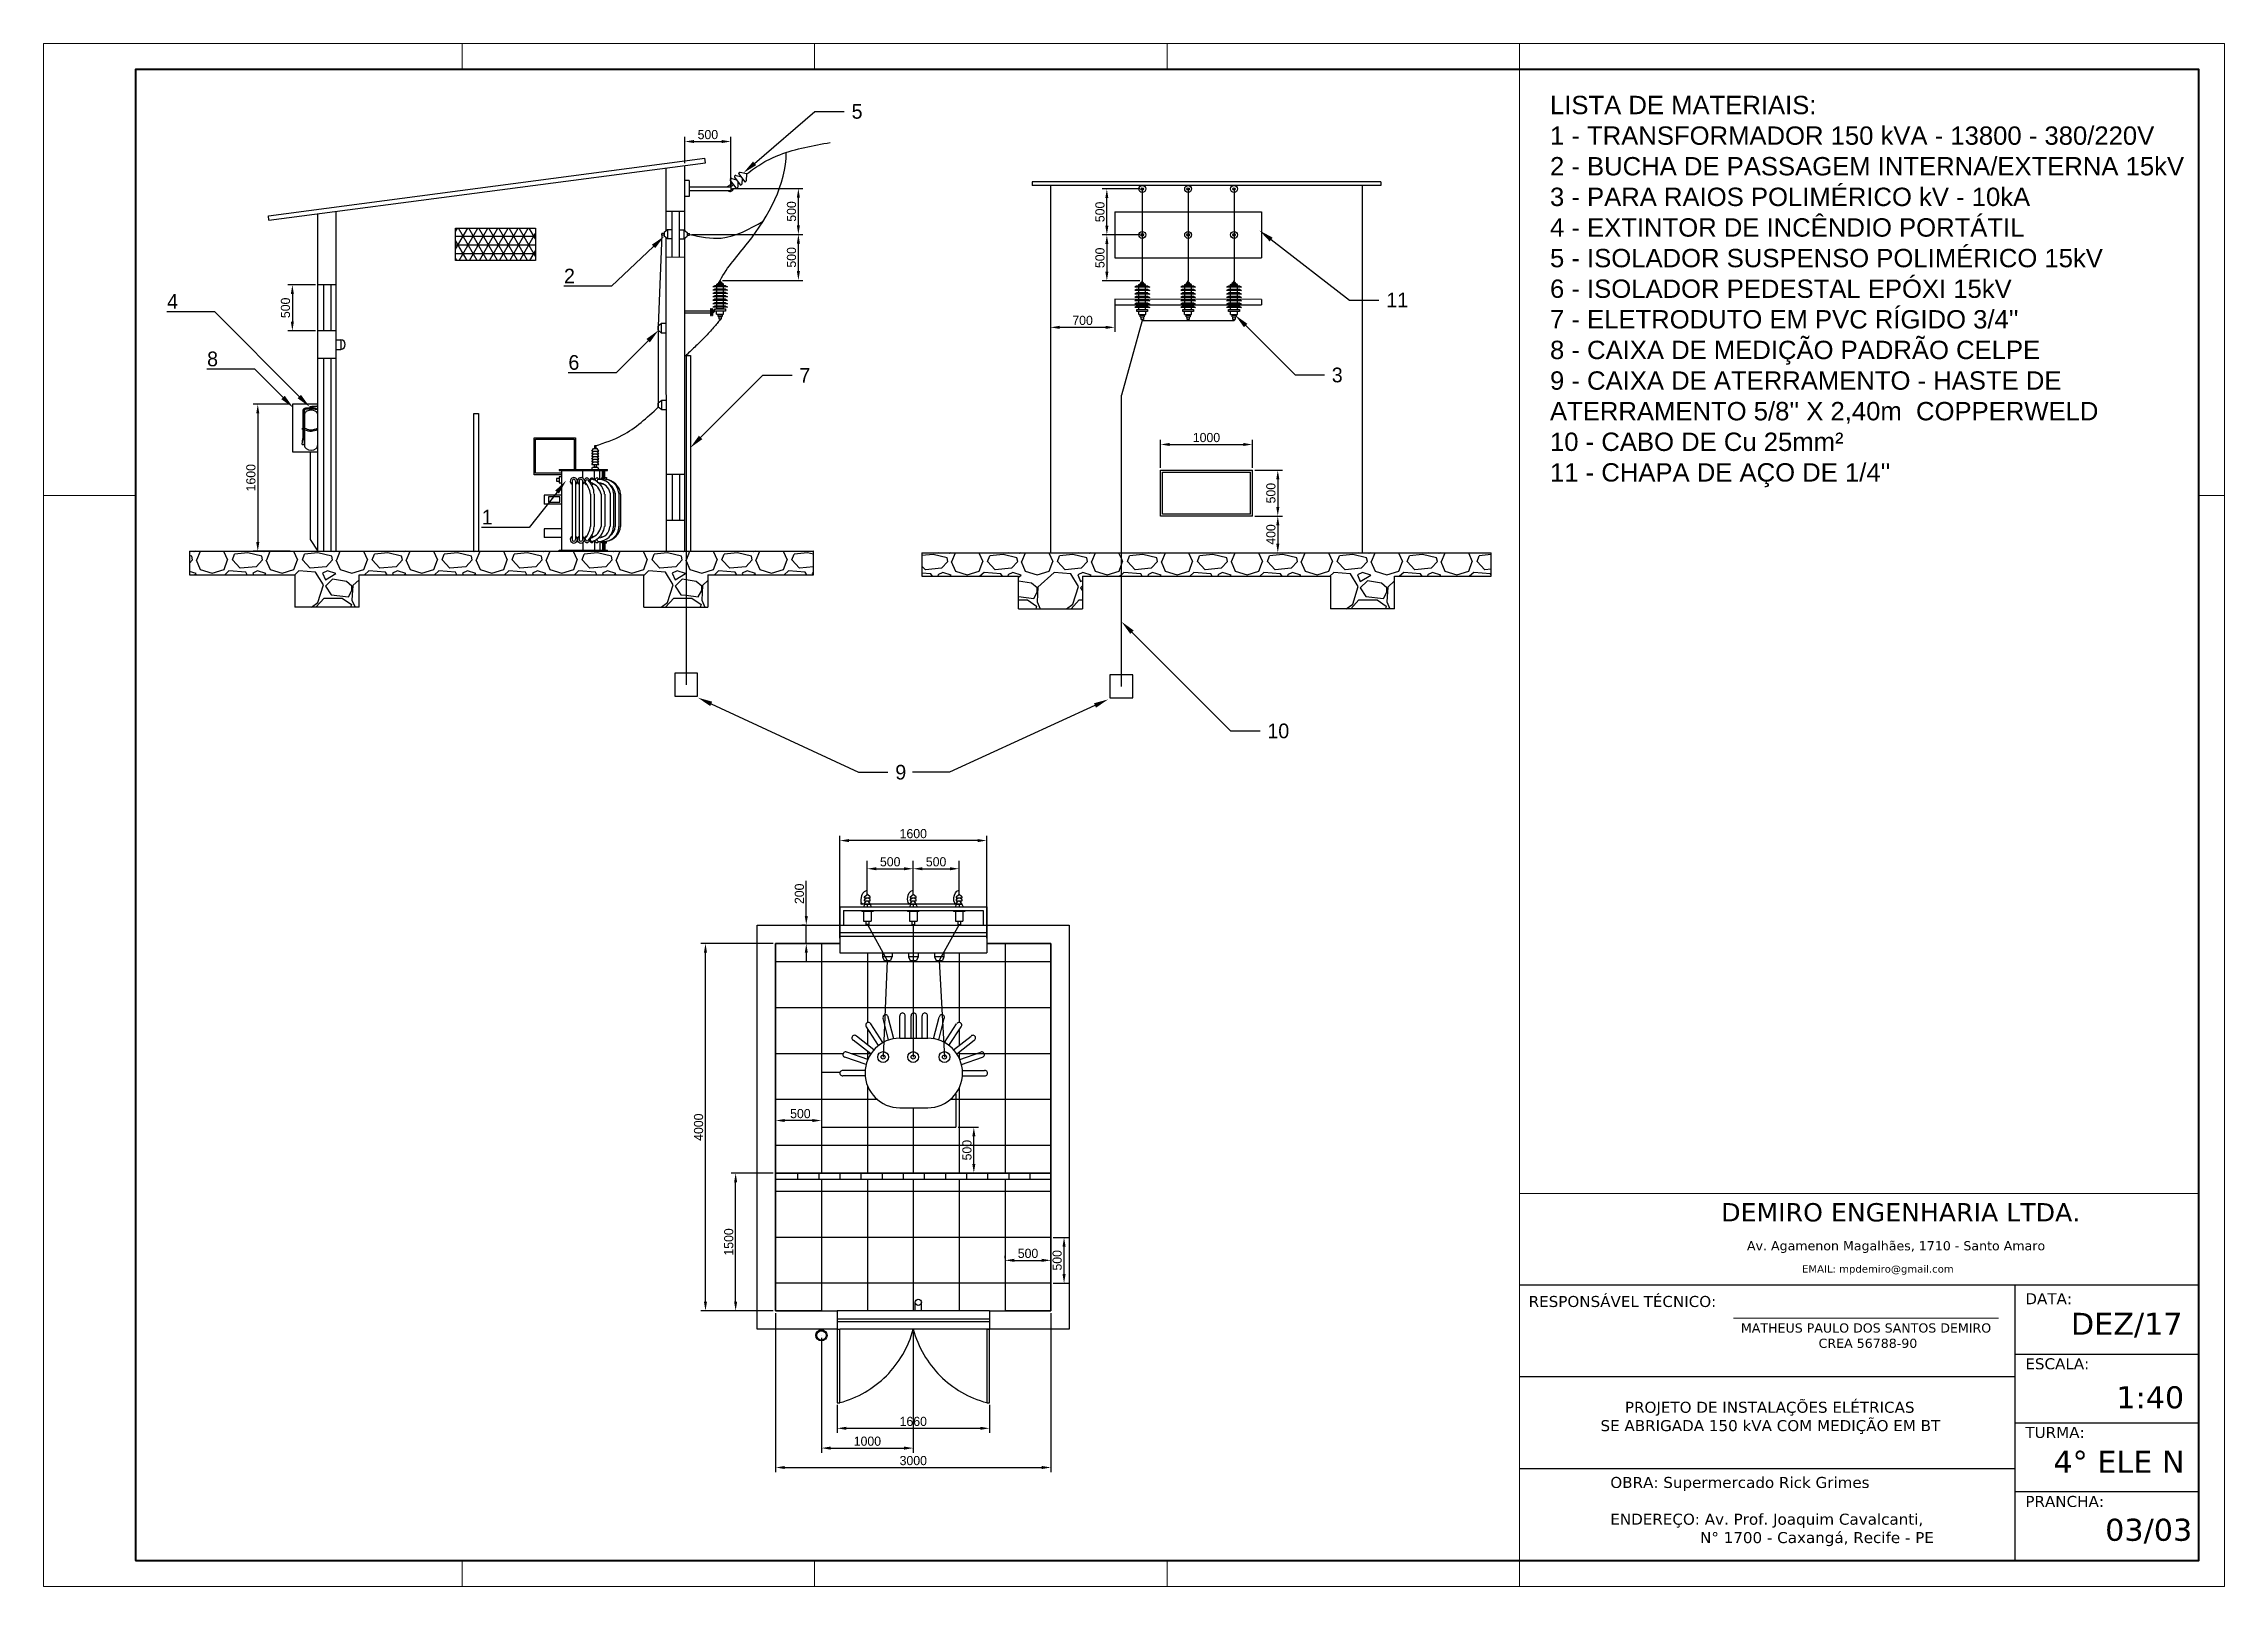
# Paper-space layout 'Layout1' of a CAD drawing. Header units: millimetres. Extents: x -70 to 524, y -94 to 326.
# The model-space entities are those that its viewports show. They can reach past a viewport. Long polylines and large blocks are cut down to what shows.
import ezdxf
from ezdxf import colors
from ezdxf.entities.mleader import LeaderData, LeaderLine
from ezdxf.math import Vec2, Vec3

# ---------------------------------------------------------------- set-up
doc = ezdxf.new("R2010")
doc.units = ezdxf.units.MM
doc.linetypes.add('ACAD_ISO02W100', pattern=[15, 12, -3])
doc.linetypes.add('ACAD_ISO04W100', pattern=[30, 24, -3, 0, -3])
for name, color, linetype, lineweight in [('ATERRAMENTO', 1, 'ACAD_ISO04W100', 9), ('C ALIMENTAÇÃO', 6, 'Continuous', 60), ('COTAS', 5, 'Continuous', 20), ('EQUIPAMENTOS', 2, 'Continuous', 30), ('TEXTO', 252, 'Continuous', 20)]:
    doc.layers.add(name, color=color, linetype=linetype, lineweight=lineweight)
doc.dimstyles.new('ISO-25', dxfattribs={"dimtxt": 2.5, "dimasz": 2.5, "dimexe": 1.25, "dimexo": 0.625, "dimtad": 1, "dimtxsty": 'Standard', "dimcen": 2.5, "dimadec": 0, "dimazin": 0, "dimtfac": 1, "dimtmove": 0, "dimatfit": 3, "dimfxl": 1, "dimarcsym": 0})

psp = doc.layouts.get("Layout1")

# ---------------------------------------------------------------- texts
at = {"layer": 'TEXTO', "insert": (340.34009, 311.91482), "char_height": 5, "attachment_point": 1}
psp.add_mtext_dynamic_manual_height_columns("\\A1;{\\fArial|b0|i0|c0|p34;LISTA DE MATERIAIS:\\P1 - TRANSFORMADOR 150 kVA - 13800 - 380/220V\\P2 - BUCHA DE PASSAGEM INTERNA/EXTERNA 15kV\\P3 - PARA RAIOS POLIMÉRICO kV - 10kA\\P4 - EXTINTOR DE INCÊNDIO PORTÁTIL \\P5 - ISOLADOR SUSPENSO POLIMÉRICO 15kV\\P6 - ISOLADOR PEDESTAL EPÓXI 15kV\\P7 - ELETRODUTO EM PVC RÍGIDO 3/4''\\P8 - CAIXA DE MEDIÇÃO PADRÃO CELPE\\P9 - CAIXA DE ATERRAMENTO - HASTE DE ATERRAMENTO 5/8'' X 2,40m  COPPERWELD\\P10 - CABO DE Cu 25mm²\\P11 - CHAPA DE AÇO DE 1/4''}", width=173.0428224, gutter_width=12.5, heights=[0], dxfattribs=at)

msp = doc.modelspace()

# ---------------------------------------------------------------- blocks, each defined once
blk = doc.blocks.new('Layout_A3')
at = {"lineweight": 20}
blk.add_line((402, -313), (587, -313), dxfattribs=at)
for p, q in [((587, -338), (402, -338)), ((537, -413), (537, -338)), ((587, -356.9), (537, -356.9)), ((537, -363), (402, -363)), ((587, -375.6), (537, -375.6)), ((537, -388), (402, -388)), ((587, -394.3), (537, -394.3))]:
    blk.add_line(p, q)
blk.add_lwpolyline([(0, -420), (594, -420), (594, 0), (0, 0)], close=True, dxfattribs=at)
at = {"lineweight": 40}
blk.add_lwpolyline([(25, -413), (587, -413), (587, -7), (25, -7)], close=True, dxfattribs=at)
at = {"layer": 'TEXTO'}
blk.add_line((460.31, -346.97), (532.49, -346.97), dxfattribs=at)
at = {"layer": 'TEXTO', "attachment_point": 1}
for s, width, heights, insert, char_height in [('\\pi1.15775;{\\fVerdana|b0|i0|c0|p34;DEMIRO ENGENHARIA LTDA.}', 101.2947, [0], (455.78, -315.66), 5), ('{\\fVerdana|b0|i0|c0|p34;Av. Agamenon Magalhães, 1710 - Santo Amaro}', 82.9843, [3.59], (463.95, -326.02), 2.5), ('{\\fVerdana|b0|i0|c0|p34;EMAIL: mpdemiro@gmail.com}', 42.901, [0], (478.97, -332.58), 2), ('{\\fVerdana|b0|i0|c0|p34;RESPONSÁVEL TÉCNICO:}', 52.6081, [0], (404.5, -340.94), 3), ('{\\fVerdana|b0|i0|c0|p34;DATA:}', 12.5939, [0], (539.79, -340.19), 3), ('\\pi0.60295;{\\fVerdana|b0|i0|c0|p34;MATHEUS PAULO DOS SANTOS DEMIRO\\P\\pi21.76061;CREA 56788-90}', 70.4907, [12.6], (461.71, -348.4), 2.5), ('{\\fVerdana|b0|i0|c0|p34;DEZ/17}', 27.5716, [0], (552.19, -345.52), 6), ('{\\fVerdana|b0|i0|c0|p34;ESCALA:}', 12.5939, [0], (539.79, -357.9), 3), ('{\\fVerdana|b0|i0|c0|p34;1:40}', 27.5716, [0], (564.56, -365.52), 6), ('\\pi7.31392;{\\fVerdana|b0|i0|c0|p34;PROJETO DE INSTALAÇÕES ELÉTRICAS\\P\\pi0.65911;SE ABRIGADA 150 kVA COM MEDIÇÃO EM BT }', 95.8777, [0], (423.4, -369.74), 3), ('{\\fVerdana|b0|i0|c0|p34;TURMA:}', 12.5939, [0], (539.79, -376.59), 3), ('{\\fVerdana|b0|i0|c0|p34;4° ELE N}', 36.7118, [0], (547.42, -383.09), 6), ('{\\fVerdana|b0|i0|c0|p34;OBRA: Supermercado Rick Grimes\\P\\PENDEREÇO: Av. Prof. Joaquim Cavalcanti,\\P\\pi7.43181;             N° 1700 - Caxangá, Recife - PE}', 98.8153, [0], (426.74, -390.21), 3), ('{\\fVerdana|b0|i0|c0|p34;PRANCHA:}', 12.5939, [0], (539.79, -395.38), 3), ('{\\fVerdana|b0|i0|c0|p34;03/03}', 20.0898, [0], (561.52, -401.59), 6)]:
    blk.add_mtext_dynamic_manual_height_columns(s, width=width, gutter_width=12.5, heights=heights, dxfattribs=dict(at, insert=insert, char_height=char_height))
blk = doc.blocks.new('*D18')
at = {"layer": 'COTAS', "color": 0, "lineweight": -2, "transparency": 16777216}
for p, q in [((191.91, -4.49), (191.91, -3.87)), ((194.41, -5.12), (201.91, -5.12)), ((204.41, -4.49), (204.41, -3.87))]:
    blk.add_line(p, q, dxfattribs=at)
at = {"layer": 'COTAS', "color": 0, "transparency": 16777216}
for points in [[(194.41, -4.7), (194.41, -5.54), (191.91, -5.12)], [(201.91, -4.7), (201.91, -5.54), (204.41, -5.12)]]:
    blk.add_solid(points, dxfattribs=at)
at = {"layer": 'Defpoints', "color": 0, "transparency": 16777216}
for p in [(191.91, -5.12), (204.41, -5.12), (204.41, -5.12)]:
    blk.add_point(p, dxfattribs=at)
at = {"layer": 'COTAS', "color": 0, "transparency": 16777216, "insert": (198.16, -3.24), "char_height": 2.5, "attachment_point": 5}
blk.add_mtext('500', dxfattribs=at)
blk = doc.blocks.new('*D19')
at = {"layer": 'COTAS', "color": 0, "lineweight": -2, "transparency": 16777216}
for p, q in [((205.03, 1.13), (209.22, 1.13)), ((207.97, -8.87), (207.97, -1.37)), ((205.03, -11.37), (209.22, -11.37))]:
    blk.add_line(p, q, dxfattribs=at)
at = {"layer": 'COTAS', "color": 0, "transparency": 16777216}
for points in [[(207.56, -1.37), (208.39, -1.37), (207.97, 1.13)], [(207.56, -8.87), (208.39, -8.87), (207.97, -11.37)]]:
    blk.add_solid(points, dxfattribs=at)
at = {"layer": 'Defpoints', "color": 0, "transparency": 16777216}
for p in [(204.41, 1.13), (207.97, 1.13), (204.41, -11.37)]:
    blk.add_point(p, dxfattribs=at)
at = {"layer": 'COTAS', "color": 0, "transparency": 16777216, "insert": (206.1, -5.12), "char_height": 2.5, "attachment_point": 5, "rotation": 90}
blk.add_mtext('500', dxfattribs=at)
blk = doc.blocks.new('*D24')
at = {"layer": 'COTAS', "color": 0, "lineweight": -2, "transparency": 16777216}
for p, q in [((146.16, -44.49), (146.16, -52.1)), ((187.66, -44.49), (187.66, -52.1)), ((148.66, -50.85), (185.16, -50.85))]:
    blk.add_line(p, q, dxfattribs=at)
at = {"layer": 'COTAS', "color": 0, "transparency": 16777216}
for points in [[(148.66, -50.44), (148.66, -51.27), (146.16, -50.85)], [(185.16, -50.44), (185.16, -51.27), (187.66, -50.85)]]:
    blk.add_solid(points, dxfattribs=at)
at = {"layer": 'Defpoints', "color": 0, "transparency": 16777216}
for p in [(146.16, -43.87), (187.66, -43.87), (187.66, -50.85)]:
    blk.add_point(p, dxfattribs=at)
at = {"layer": 'COTAS', "color": 0, "transparency": 16777216, "insert": (166.91, -48.98), "char_height": 2.5, "attachment_point": 5}
blk.add_mtext('1660', dxfattribs=at)
blk = doc.blocks.new('*D25')
at = {"layer": 'COTAS', "color": 0, "lineweight": -2, "transparency": 16777216}
for p, q in [((141.91, -26.19), (141.91, -57.49)), ((166.91, -24.49), (166.91, -57.49)), ((144.41, -56.24), (164.41, -56.24))]:
    blk.add_line(p, q, dxfattribs=at)
at = {"layer": 'COTAS', "color": 0, "transparency": 16777216}
for points in [[(144.41, -55.82), (144.41, -56.66), (141.91, -56.24)], [(164.41, -55.82), (164.41, -56.66), (166.91, -56.24)]]:
    blk.add_solid(points, dxfattribs=at)
at = {"layer": 'Defpoints', "color": 0, "transparency": 16777216}
for p in [(141.91, -25.56), (166.91, -23.87), (166.91, -56.24)]:
    blk.add_point(p, dxfattribs=at)
at = {"layer": 'COTAS', "color": 0, "transparency": 16777216, "insert": (154.41, -54.37), "char_height": 2.5, "attachment_point": 5}
blk.add_mtext('1000', dxfattribs=at)
blk = doc.blocks.new('*D27')
at = {"layer": 'COTAS', "color": 0, "lineweight": -2, "transparency": 16777216}
for p, q in [((129.41, -19.49), (129.41, -62.77)), ((204.41, -19.49), (204.41, -62.77)), ((131.91, -61.52), (201.91, -61.52))]:
    blk.add_line(p, q, dxfattribs=at)
at = {"layer": 'COTAS', "color": 0, "transparency": 16777216}
for points in [[(131.91, -61.11), (131.91, -61.94), (129.41, -61.52)], [(201.91, -61.11), (201.91, -61.94), (204.41, -61.52)]]:
    blk.add_solid(points, dxfattribs=at)
at = {"layer": 'Defpoints', "color": 0, "transparency": 16777216}
for p in [(129.41, -18.87), (204.41, -18.87), (204.41, -61.52)]:
    blk.add_point(p, dxfattribs=at)
at = {"layer": 'COTAS', "color": 0, "transparency": 16777216, "insert": (166.91, -59.65), "char_height": 2.5, "attachment_point": 5}
blk.add_mtext('3000', dxfattribs=at)
blk = doc.blocks.new('*D30')
at = {"layer": 'COTAS', "color": 0, "lineweight": -2, "transparency": 16777216}
for p, q in [((166.87, 95.14), (166.87, 102.74)), ((169.37, 101.49), (176.87, 101.49)), ((179.37, 96.27), (179.37, 102.74))]:
    blk.add_line(p, q, dxfattribs=at)
at = {"layer": 'COTAS', "color": 0, "transparency": 16777216}
for points in [[(169.37, 101.91), (169.37, 101.07), (166.87, 101.49)], [(176.87, 101.91), (176.87, 101.07), (179.37, 101.49)]]:
    blk.add_solid(points, dxfattribs=at)
at = {"layer": 'Defpoints', "color": 0, "transparency": 16777216}
for p in [(179.37, 101.49), (179.37, 95.65), (166.87, 94.51)]:
    blk.add_point(p, dxfattribs=at)
at = {"layer": 'COTAS', "color": 0, "transparency": 16777216, "insert": (173.12, 103.37), "char_height": 2.5, "attachment_point": 5}
blk.add_mtext('500', dxfattribs=at)
blk = doc.blocks.new('*D31')
at = {"layer": 'COTAS', "color": 0, "lineweight": -2, "transparency": 16777216}
for p, q in [((154.37, 96.27), (154.37, 102.74)), ((156.87, 101.49), (164.37, 101.49)), ((166.87, 96.27), (166.87, 102.74))]:
    blk.add_line(p, q, dxfattribs=at)
at = {"layer": 'COTAS', "color": 0, "transparency": 16777216}
for points in [[(156.87, 101.91), (156.87, 101.07), (154.37, 101.49)], [(164.37, 101.91), (164.37, 101.07), (166.87, 101.49)]]:
    blk.add_solid(points, dxfattribs=at)
at = {"layer": 'Defpoints', "color": 0, "transparency": 16777216}
for p in [(166.87, 101.49), (154.37, 95.65), (166.87, 95.65)]:
    blk.add_point(p, dxfattribs=at)
at = {"layer": 'COTAS', "color": 0, "transparency": 16777216, "insert": (160.62, 103.37), "char_height": 2.5, "attachment_point": 5}
blk.add_mtext('500', dxfattribs=at)
blk = doc.blocks.new('*D33')
at = {"layer": 'COTAS', "color": 0, "lineweight": -2, "transparency": 16777216}
for p, q in [((146.91, 82.59), (146.91, 110.41)), ((184.41, 109.16), (149.41, 109.16)), ((186.91, 82.59), (186.91, 110.41))]:
    blk.add_line(p, q, dxfattribs=at)
at = {"layer": 'COTAS', "color": 0, "transparency": 16777216}
for points in [[(149.41, 109.58), (149.41, 108.74), (146.91, 109.16)], [(184.41, 109.58), (184.41, 108.74), (186.91, 109.16)]]:
    blk.add_solid(points, dxfattribs=at)
at = {"layer": 'Defpoints', "color": 0, "transparency": 16777216}
for p in [(146.91, 109.16), (146.91, 81.96), (186.91, 81.96)]:
    blk.add_point(p, dxfattribs=at)
at = {"layer": 'COTAS', "color": 0, "transparency": 16777216, "insert": (166.91, 111.04), "char_height": 2.5, "attachment_point": 5}
blk.add_mtext('1600', dxfattribs=at)
blk = doc.blocks.new('*D34')
at = {"layer": 'COTAS', "color": 0, "lineweight": -2, "transparency": 16777216}
for p, q in [((137.76, 88.63), (137.76, 98.21)), ((137.53, 86.13), (136.51, 86.13)), ((137.76, 81.13), (137.76, 86.13)), ((137.53, 81.13), (136.51, 81.13)), ((137.76, 78.63), (137.76, 76.13))]:
    blk.add_line(p, q, dxfattribs=at)
at = {"layer": 'COTAS', "color": 0, "transparency": 16777216}
for points in [[(137.35, 88.63), (138.18, 88.63), (137.76, 86.13)], [(137.35, 78.63), (138.18, 78.63), (137.76, 81.13)]]:
    blk.add_solid(points, dxfattribs=at)
at = {"layer": 'Defpoints', "color": 0, "transparency": 16777216}
for p in [(137.76, 86.13), (138.16, 86.13), (138.16, 81.13)]:
    blk.add_point(p, dxfattribs=at)
at = {"layer": 'COTAS', "color": 0, "transparency": 16777216, "insert": (135.89, 94.67), "char_height": 2.5, "attachment_point": 5, "rotation": 90}
blk.add_mtext('200', dxfattribs=at)
blk = doc.blocks.new('*D36')
at = {"layer": 'COTAS', "color": 0, "lineweight": -2, "transparency": 16777216}
for p, q in [((129.41, 36.34), (129.41, 31.7)), ((141.91, 36.34), (141.91, 31.7)), ((139.41, 32.95), (131.91, 32.95))]:
    blk.add_line(p, q, dxfattribs=at)
at = {"layer": 'COTAS', "color": 0, "transparency": 16777216}
for points in [[(131.91, 33.36), (131.91, 32.53), (129.41, 32.95)], [(139.41, 33.36), (139.41, 32.53), (141.91, 32.95)]]:
    blk.add_solid(points, dxfattribs=at)
at = {"layer": 'Defpoints', "color": 0, "transparency": 16777216}
for p in [(129.41, 36.96), (141.91, 36.96), (129.41, 32.95)]:
    blk.add_point(p, dxfattribs=at)
at = {"layer": 'COTAS', "color": 0, "transparency": 16777216, "insert": (136.16, 34.82), "char_height": 2.5, "attachment_point": 5}
blk.add_mtext('500', dxfattribs=at)
blk = doc.blocks.new('*D37')
at = {"layer": 'COTAS', "color": 0, "lineweight": -2, "transparency": 16777216}
for p, q in [((128.78, 18.63), (117.27, 18.63)), ((118.52, -16.37), (118.52, 16.13)), ((128.78, -18.87), (117.27, -18.87))]:
    blk.add_line(p, q, dxfattribs=at)
at = {"layer": 'COTAS', "color": 0, "transparency": 16777216}
for points in [[(118.11, 16.13), (118.94, 16.13), (118.52, 18.63)], [(118.11, -16.37), (118.94, -16.37), (118.52, -18.87)]]:
    blk.add_solid(points, dxfattribs=at)
at = {"layer": 'Defpoints', "color": 0, "transparency": 16777216}
for p in [(118.52, 18.63), (129.41, 18.63), (129.41, -18.87)]:
    blk.add_point(p, dxfattribs=at)
at = {"layer": 'COTAS', "color": 0, "transparency": 16777216, "insert": (116.65, -0.12), "char_height": 2.5, "attachment_point": 5, "rotation": 90}
blk.add_mtext('1500', dxfattribs=at)
blk = doc.blocks.new('*D38')
at = {"layer": 'COTAS', "color": 0, "lineweight": -2, "transparency": 16777216}
for p, q in [((128.78, 81.13), (109.05, 81.13)), ((110.3, -16.37), (110.3, 78.63)), ((128.78, -18.87), (109.05, -18.87))]:
    blk.add_line(p, q, dxfattribs=at)
at = {"layer": 'COTAS', "color": 0, "transparency": 16777216}
for points in [[(109.88, 78.63), (110.72, 78.63), (110.3, 81.13)], [(109.88, -16.37), (110.72, -16.37), (110.3, -18.87)]]:
    blk.add_solid(points, dxfattribs=at)
at = {"layer": 'Defpoints', "color": 0, "transparency": 16777216}
for p in [(110.3, 81.13), (129.41, 81.13), (129.41, -18.87)]:
    blk.add_point(p, dxfattribs=at)
at = {"layer": 'COTAS', "color": 0, "transparency": 16777216, "insert": (108.43, 31.13), "char_height": 2.5, "attachment_point": 5, "rotation": 90}
blk.add_mtext('4000', dxfattribs=at)
blk = doc.blocks.new('*D39')
at = {"layer": 'COTAS', "color": 0, "lineweight": -2, "transparency": 16777216}
for p, q in [((179.09, 31.13), (184.65, 31.13)), ((183.4, 21.13), (183.4, 28.63)), ((180.03, 18.63), (184.65, 18.63))]:
    blk.add_line(p, q, dxfattribs=at)
at = {"layer": 'COTAS', "color": 0, "transparency": 16777216}
for points in [[(182.99, 28.63), (183.82, 28.63), (183.4, 31.13)], [(182.99, 21.13), (183.82, 21.13), (183.4, 18.63)]]:
    blk.add_solid(points, dxfattribs=at)
at = {"layer": 'Defpoints', "color": 0, "transparency": 16777216}
for p in [(178.47, 31.13), (183.4, 31.13), (179.41, 18.63)]:
    blk.add_point(p, dxfattribs=at)
at = {"layer": 'COTAS', "color": 0, "transparency": 16777216, "insert": (181.53, 24.88), "char_height": 2.5, "attachment_point": 5, "rotation": 90}
blk.add_mtext('500', dxfattribs=at)
blk = doc.blocks.new('*D42')
at = {"layer": 'COTAS', "color": 0, "lineweight": -2, "transparency": 16777216}
for p, q in [((104.71, 293.59), (104.71, 300.72)), ((107.21, 299.47), (114.71, 299.47)), ((117.21, 287.31), (117.21, 300.72))]:
    blk.add_line(p, q, dxfattribs=at)
at = {"layer": 'COTAS', "color": 0, "transparency": 16777216}
for points in [[(107.21, 299.89), (107.21, 299.05), (104.71, 299.47)], [(114.71, 299.89), (114.71, 299.05), (117.21, 299.47)]]:
    blk.add_solid(points, dxfattribs=at)
at = {"layer": 'Defpoints', "color": 0, "transparency": 16777216}
for p in [(117.21, 299.47), (104.71, 292.96), (117.21, 286.68)]:
    blk.add_point(p, dxfattribs=at)
at = {"layer": 'COTAS', "color": 0, "transparency": 16777216, "insert": (110.96, 301.35), "char_height": 2.5, "attachment_point": 5}
blk.add_mtext('500', dxfattribs=at)
blk = doc.blocks.new('*D43')
at = {"layer": 'COTAS', "color": 0, "lineweight": -2, "transparency": 16777216}
for p, q in [((228.65, 286.56), (218.38, 286.56)), ((219.63, 276.56), (219.63, 284.06)), ((228.65, 274.06), (218.38, 274.06))]:
    blk.add_line(p, q, dxfattribs=at)
at = {"layer": 'COTAS', "color": 0, "transparency": 16777216}
for points in [[(219.22, 284.06), (220.05, 284.06), (219.63, 286.56)], [(219.22, 276.56), (220.05, 276.56), (219.63, 274.06)]]:
    blk.add_solid(points, dxfattribs=at)
at = {"layer": 'Defpoints', "color": 0, "transparency": 16777216}
for p in [(219.63, 286.56), (229.27, 286.56), (229.27, 274.06)]:
    blk.add_point(p, dxfattribs=at)
at = {"layer": 'COTAS', "color": 0, "transparency": 16777216, "insert": (217.76, 280.31), "char_height": 2.5, "attachment_point": 5, "rotation": 90}
blk.add_mtext('500', dxfattribs=at)
blk = doc.blocks.new('*D44')
at = {"layer": 'COTAS', "color": 0, "lineweight": -2, "transparency": 16777216}
for p, q in [((228.65, 274.06), (218.38, 274.06)), ((219.63, 271.56), (219.63, 264.06)), ((228.65, 261.56), (218.38, 261.56))]:
    blk.add_line(p, q, dxfattribs=at)
at = {"layer": 'COTAS', "color": 0, "transparency": 16777216}
for points in [[(219.22, 271.56), (220.05, 271.56), (219.63, 274.06)], [(219.22, 264.06), (220.05, 264.06), (219.63, 261.56)]]:
    blk.add_solid(points, dxfattribs=at)
at = {"layer": 'Defpoints', "color": 0, "transparency": 16777216}
for p in [(229.27, 274.06), (219.63, 261.56), (229.27, 261.56)]:
    blk.add_point(p, dxfattribs=at)
at = {"layer": 'COTAS', "color": 0, "transparency": 16777216, "insert": (217.76, 267.81), "char_height": 2.5, "attachment_point": 5, "rotation": 90}
blk.add_mtext('500', dxfattribs=at)
blk = doc.blocks.new('*D45')
at = {"layer": 'COTAS', "color": 0, "lineweight": -2, "transparency": 16777216}
for p, q in [((204.27, 255.12), (204.27, 247.63)), ((221.77, 255.12), (221.77, 247.63)), ((219.27, 248.88), (206.77, 248.88))]:
    blk.add_line(p, q, dxfattribs=at)
at = {"layer": 'COTAS', "color": 0, "transparency": 16777216}
for points in [[(206.77, 249.3), (206.77, 248.46), (204.27, 248.88)], [(219.27, 249.3), (219.27, 248.46), (221.77, 248.88)]]:
    blk.add_solid(points, dxfattribs=at)
at = {"layer": 'Defpoints', "color": 0, "transparency": 16777216}
for p in [(204.27, 255.74), (221.77, 255.74), (204.27, 248.88)]:
    blk.add_point(p, dxfattribs=at)
at = {"layer": 'COTAS', "color": 0, "transparency": 16777216, "insert": (213.02, 250.76), "char_height": 2.5, "attachment_point": 5}
blk.add_mtext('700', dxfattribs=at)
blk = doc.blocks.new('*D46')
at = {"layer": 'COTAS', "color": 0, "lineweight": -2, "transparency": 16777216}
for p, q in [((106.55, 274.18), (136.86, 274.18)), ((135.61, 264.18), (135.61, 271.68)), ((114.93, 261.68), (136.86, 261.68))]:
    blk.add_line(p, q, dxfattribs=at)
at = {"layer": 'COTAS', "color": 0, "transparency": 16777216}
for points in [[(135.19, 271.68), (136.03, 271.68), (135.61, 274.18)], [(135.19, 264.18), (136.03, 264.18), (135.61, 261.68)]]:
    blk.add_solid(points, dxfattribs=at)
at = {"layer": 'Defpoints', "color": 0, "transparency": 16777216}
for p in [(105.93, 274.18), (135.61, 274.18), (114.31, 261.68)]:
    blk.add_point(p, dxfattribs=at)
at = {"layer": 'COTAS', "color": 0, "transparency": 16777216, "insert": (133.74, 267.93), "char_height": 2.5, "attachment_point": 5, "rotation": 90}
blk.add_mtext('500', dxfattribs=at)
blk = doc.blocks.new('*D47')
at = {"layer": 'COTAS', "color": 0, "lineweight": -2, "transparency": 16777216}
for p, q in [((117.84, 286.68), (136.86, 286.68)), ((135.61, 276.68), (135.61, 284.18)), ((106.55, 274.18), (136.86, 274.18))]:
    blk.add_line(p, q, dxfattribs=at)
at = {"layer": 'COTAS', "color": 0, "transparency": 16777216}
for points in [[(135.19, 284.18), (136.03, 284.18), (135.61, 286.68)], [(135.19, 276.68), (136.03, 276.68), (135.61, 274.18)]]:
    blk.add_solid(points, dxfattribs=at)
at = {"layer": 'Defpoints', "color": 0, "transparency": 16777216}
for p in [(117.21, 286.68), (135.61, 286.68), (105.93, 274.18)]:
    blk.add_point(p, dxfattribs=at)
at = {"layer": 'COTAS', "color": 0, "transparency": 16777216, "insert": (133.74, 280.43), "char_height": 2.5, "attachment_point": 5, "rotation": 90}
blk.add_mtext('500', dxfattribs=at)
blk = doc.blocks.new('*D48')
at = {"layer": 'COTAS', "color": 0, "lineweight": -2, "transparency": 16777216}
for p, q in [((234.27, 210.62), (234.27, 218.24)), ((236.77, 216.99), (256.77, 216.99)), ((259.27, 210.62), (259.27, 218.24))]:
    blk.add_line(p, q, dxfattribs=at)
at = {"layer": 'COTAS', "color": 0, "transparency": 16777216}
for points in [[(236.77, 217.41), (236.77, 216.57), (234.27, 216.99)], [(256.77, 217.41), (256.77, 216.57), (259.27, 216.99)]]:
    blk.add_solid(points, dxfattribs=at)
at = {"layer": 'Defpoints', "color": 0, "transparency": 16777216}
for p in [(259.27, 216.99), (234.27, 209.99), (259.27, 209.99)]:
    blk.add_point(p, dxfattribs=at)
at = {"layer": 'COTAS', "color": 0, "transparency": 16777216, "insert": (246.77, 218.87), "char_height": 2.5, "attachment_point": 5}
blk.add_mtext('1000', dxfattribs=at)
blk = doc.blocks.new('*D49')
at = {"layer": 'COTAS', "color": 0, "lineweight": -2, "transparency": 16777216}
for p, q in [((259.9, 209.99), (267.44, 209.99)), ((266.19, 207.49), (266.19, 199.99)), ((259.9, 197.49), (267.44, 197.49))]:
    blk.add_line(p, q, dxfattribs=at)
at = {"layer": 'COTAS', "color": 0, "transparency": 16777216}
for points in [[(265.78, 207.49), (266.61, 207.49), (266.19, 209.99)], [(265.78, 199.99), (266.61, 199.99), (266.19, 197.49)]]:
    blk.add_solid(points, dxfattribs=at)
at = {"layer": 'Defpoints', "color": 0, "transparency": 16777216}
for p in [(259.27, 209.99), (259.27, 197.49), (266.19, 197.49)]:
    blk.add_point(p, dxfattribs=at)
at = {"layer": 'COTAS', "color": 0, "transparency": 16777216, "insert": (264.32, 203.74), "char_height": 2.5, "attachment_point": 5, "rotation": 90}
blk.add_mtext('500', dxfattribs=at)
blk = doc.blocks.new('*D50')
at = {"layer": 'COTAS', "color": 0, "lineweight": -2, "transparency": 16777216}
for p, q in [((259.9, 197.49), (267.44, 197.49)), ((266.19, 194.99), (266.19, 189.99)), ((259.9, 187.49), (267.44, 187.49))]:
    blk.add_line(p, q, dxfattribs=at)
at = {"layer": 'COTAS', "color": 0, "transparency": 16777216}
for points in [[(265.78, 194.99), (266.61, 194.99), (266.19, 197.49)], [(265.78, 189.99), (266.61, 189.99), (266.19, 187.49)]]:
    blk.add_solid(points, dxfattribs=at)
at = {"layer": 'Defpoints', "color": 0, "transparency": 16777216}
for p in [(259.27, 197.49), (259.27, 187.49), (266.19, 187.49)]:
    blk.add_point(p, dxfattribs=at)
at = {"layer": 'COTAS', "color": 0, "transparency": 16777216, "insert": (264.32, 192.49), "char_height": 2.5, "attachment_point": 5, "rotation": 90}
blk.add_mtext('400', dxfattribs=at)
blk = doc.blocks.new('*D52')
at = {"layer": 'COTAS', "color": 0, "lineweight": -2, "transparency": 16777216}
for p, q in [((-2.81, 227.94), (-12.89, 227.94)), ((-11.64, 225.44), (-11.64, 190.44)), ((-2.81, 187.94), (-12.89, 187.94))]:
    blk.add_line(p, q, dxfattribs=at)
at = {"layer": 'COTAS', "color": 0, "transparency": 16777216}
for points in [[(-12.06, 225.44), (-11.22, 225.44), (-11.64, 227.94)], [(-12.06, 190.44), (-11.22, 190.44), (-11.64, 187.94)]]:
    blk.add_solid(points, dxfattribs=at)
at = {"layer": 'Defpoints', "color": 0, "transparency": 16777216}
for p in [(-2.18, 227.94), (-11.64, 187.94), (-2.18, 187.94)]:
    blk.add_point(p, dxfattribs=at)
at = {"layer": 'COTAS', "color": 0, "transparency": 16777216, "insert": (-13.51, 207.94), "char_height": 2.5, "attachment_point": 5, "rotation": 90}
blk.add_mtext('1600', dxfattribs=at)
blk = doc.blocks.new('*D53')
at = {"layer": 'COTAS', "color": 0, "lineweight": -2, "transparency": 16777216}
for p, q in [((4.09, 260.44), (-3.47, 260.44)), ((-2.22, 257.94), (-2.22, 250.44)), ((4.09, 247.94), (-3.47, 247.94))]:
    blk.add_line(p, q, dxfattribs=at)
at = {"layer": 'COTAS', "color": 0, "transparency": 16777216}
for points in [[(-2.64, 257.94), (-1.8, 257.94), (-2.22, 260.44)], [(-2.64, 250.44), (-1.8, 250.44), (-2.22, 247.94)]]:
    blk.add_solid(points, dxfattribs=at)
at = {"layer": 'Defpoints', "color": 0, "transparency": 16777216}
for p in [(4.71, 260.44), (-2.22, 247.94), (4.71, 247.94)]:
    blk.add_point(p, dxfattribs=at)
at = {"layer": 'COTAS', "color": 0, "transparency": 16777216, "insert": (-4.09, 254.19), "char_height": 2.5, "attachment_point": 5, "rotation": 90}
blk.add_mtext('500', dxfattribs=at)

# ---------------------------------------------------------------- dimensions: what is measured, and where the dimension line sits
at = {"layer": 'COTAS'}
for base, p1, p2, picture, middle in [((117.21443, 299.47117), (104.71443, 292.96212), (117.21443, 286.68196), '*D42', (110.96443, 301.34617)), ((204.27011, 248.8805), (221.77011, 255.74136), (204.27011, 255.74136), '*D45', (213.02011, 250.7555)), ((259.27011, 216.99043), (234.27011, 209.9922), (259.27011, 209.9922), '*D48', (246.77011, 218.86543)), ((146.90715, 109.1608), (186.90715, 81.96032), (146.90715, 81.96032), '*D33', (166.90715, 111.0358)), ((166.87496, 101.49126), (154.37496, 95.64913), (166.87496, 95.64724), '*D31', (160.62496, 103.36626)), ((179.37496, 101.49126), (166.87496, 94.51267), (179.37496, 95.64724), '*D30', (173.12496, 103.36626)), ((204.40715, -5.11937), (191.90715, -5.11937), (204.40715, -5.11937), '*D18', (198.15715, -3.24437)), ((204.40715, -61.52298), (129.40715, -18.86937), (204.40715, -18.86937), '*D27', (166.90715, -59.64798)), ((166.90715, -56.24153), (141.90715, -25.56196), (166.90715, -23.86937), '*D25', (154.40715, -54.36653)), ((187.65715, -50.85188), (146.15715, -43.86937), (187.65715, -43.86937), '*D24', (166.90715, -48.97688))]:
    dim = psp.add_linear_dim(base=base, p1=p1, p2=p2, dimstyle='ISO-25', override={"dimlfac": -40}, dxfattribs=at)
    dim.commit()
    dim.dimension.update_dxf_attribs({"geometry": picture, "text_midpoint": middle})
for base, p1, p2, picture, middle in [((135.61034, 286.68196), (105.92998, 274.18196), (117.21443, 286.68196), '*D47', (133.73534, 280.43196)), ((219.63453, 286.55682), (229.27011, 274.05682), (229.27011, 286.55682), '*D43', (217.75953, 280.30682)), ((135.61034, 274.18196), (114.30858, 261.68196), (105.92998, 274.18196), '*D46', (133.73534, 267.93196)), ((219.63453, 261.55682), (229.27011, 274.05682), (229.27011, 261.55682), '*D44', (217.75953, 267.80682)), ((-2.21969, 247.93982), (4.71487, 260.43982), (4.71487, 247.93982), '*D53', (-4.09469, 254.18982)), ((-11.63951, 187.93982), (-2.18119, 227.93982), (-2.18119, 187.93982), '*D52', (-13.51451, 207.93982)), ((266.19333, 197.4922), (259.27011, 209.9922), (259.27011, 197.4922), '*D49', (264.31833, 203.7422)), ((266.19333, 187.4922), (259.27011, 197.4922), (259.27011, 187.4922), '*D50', (264.31833, 192.4922)), ((137.76435, 86.13063), (138.15715, 81.13063), (138.15715, 86.13063), '*D34', (135.88935, 94.6723)), ((110.30047, 81.13063), (129.40715, -18.86937), (129.40715, 81.13063), '*D38', (108.42547, 31.13063)), ((183.40431, 31.13063), (179.40715, 18.63063), (178.46981, 31.13063), '*D39', (181.52931, 24.88063)), ((118.52289, 18.63063), (129.40715, -18.86937), (129.40715, 18.63063), '*D37', (116.64789, -0.11937)), ((207.9741, 1.13063), (204.40715, -11.36937), (204.40715, 1.13063), '*D19', (206.0991, -5.11937))]:
    dim = psp.add_linear_dim(base=base, p1=p1, p2=p2, angle=90, dimstyle='ISO-25', override={"dimlfac": -40}, dxfattribs=at)
    dim.commit()
    dim.dimension.update_dxf_attribs({"geometry": picture, "text_midpoint": middle})
dim = psp.add_linear_dim(base=(129.40715, 32.94572), p1=(141.90715, 36.96032), p2=(129.40715, 36.96032), dimstyle='ISO-25', override={"dimlfac": -40}, dxfattribs=at)
dim.commit()
dim.dimension.update_dxf_attribs({"geometry": '*D36', "text_midpoint": (136.15581, 32.94572), "dimtype": 160})

# ---------------------------------------------------------------- hatches: boundary and pattern name
at = {"lineweight": -2}
h = msp.add_hatch(dxfattribs=at)
h.set_pattern_fill('NET3', color=256, scale=30)
h.set_pattern_definition([(0, (3879.74, 17.905), (0, 95.25), []), (60, (3879.74, 17.905), (-82.4889, 47.625), []), (120, (3879.74, 17.905), (-82.4889, -47.625), [])])
h.paths.add_polyline_path([(-13195, 15058), (-13195, 14708), (-12325, 14708), (-12325, 15058)])
at = {"layer": 'EQUIPAMENTOS', "lineweight": -2}
h = msp.add_hatch(color=256, dxfattribs=at)
h.dxf.hatch_style = 1
h.paths.add_polyline_path([(-10408, 14106), (-10404, 14106), (-10404, 14179), (-10408, 14179)])
h = msp.add_hatch(color=256, dxfattribs=at)
h.dxf.hatch_style = 1
h.paths.add_polyline_path([(-10276, 14179), (-10276, 14183), (-10349, 14183), (-10349, 14179)])
h = msp.add_hatch(color=256, dxfattribs=at)
h.dxf.hatch_style = 1
h.paths.add_polyline_path([(-10313, 14123), (-10330, 14123), (-10330, 14116), (-10313, 14116)])
h.paths.add_polyline_path([(-10295, 14123), (-10313, 14123), (-10313, 14116), (-10295, 14116)])
h = msp.add_hatch(color=256, dxfattribs=at)
h.dxf.hatch_style = 1
h.paths.add_polyline_path([(-5714, 14118), (-5732, 14118), (-5732, 14111), (-5714, 14111)])
h.paths.add_polyline_path([(-5696, 14118), (-5714, 14118), (-5714, 14111), (-5696, 14111)])
h = msp.add_hatch(color=256, dxfattribs=at)
h.dxf.hatch_style = 1
h.paths.add_polyline_path([(-5214, 14118), (-5232, 14118), (-5232, 14111), (-5214, 14111)])
h.paths.add_polyline_path([(-5196, 14118), (-5214, 14118), (-5214, 14111), (-5196, 14111)])
h = msp.add_hatch(color=256, dxfattribs=at)
h.dxf.hatch_style = 1
h.paths.add_polyline_path([(-4714, 14118), (-4732, 14118), (-4732, 14111), (-4714, 14111)])
h.paths.add_polyline_path([(-4696, 14118), (-4714, 14118), (-4714, 14111), (-4696, 14111)])

# ---------------------------------------------------------------- linework, layer by layer
at = {"lineweight": -2}
for p, q in [((-15235, 15194), (-10479, 15821)), ((-15231, 15144), (-10472, 15771)), ((-10900, 15030), (-10901, 15715)), ((-10696, 15030), (-10696, 15742)), ((-10472, 15771), (-10479, 15821)), ((-10651, 15578), (-10696, 15578)), ((-10651, 15578), (-10651, 15403)), ((-10651, 15510), (-10196, 15510)), ((-10651, 15470), (-10196, 15470)), ((-10196, 15510), (-10196, 15470)), ((-3114, 15563), (-6914, 15563)), ((-6914, 15563), (-6914, 15523)), ((-3114, 15523), (-6914, 15523)), ((-6714, 15523), (-6714, 11523)), ((-3314, 11523), (-3314, 15523)), ((-3114, 15563), (-3114, 15523)), ((-14696, 11541), (-14696, 15214)), ((-14496, 11541), (-14496, 15241)), ((-10696, 15241), (-10900, 15240)), ((-10838, 15240), (-10838, 14740)), ((-10758, 15241), (-10758, 14741)), ((-10651, 15403), (-10696, 15403)), ((-6014, 15235), (-6014, 14735)), ((-6014, 15235), (-4414, 15235)), ((-4414, 15235), (-4414, 14735)), ((-15231, 15144), (-15235, 15194)), ((-13195, 14708), (-13195, 15058)), ((-13195, 15058), (-12325, 15058)), ((-12325, 15058), (-12325, 14708)), ((-10923, 14999), (-10948, 14999)), ((-10948, 14981), (-10948, 14999)), ((-10923, 14981), (-10948, 14981)), ((-10888, 15040), (-10923, 15010)), ((-10923, 15010), (-10923, 14970)), ((-10887, 14941), (-10923, 14970)), ((-10838, 15040), (-10888, 15040)), ((-10888, 15040), (-10887, 14941)), ((-10758, 15041), (-10709, 15041)), ((-10709, 15041), (-10709, 14941)), ((-10709, 15041), (-10673, 15011)), ((-10709, 14941), (-10674, 14970)), ((-10673, 15011), (-10674, 14970)), ((-10673, 14999), (-10648, 14999)), ((-10673, 14982), (-10648, 14981)), ((-10648, 14982), (-10648, 14999)), ((-10896, 11541), (-10900, 14951)), ((-10696, 14741), (-10900, 14740)), ((-10838, 14941), (-10887, 14941)), ((-10758, 14941), (-10709, 14941)), ((-10696, 11541), (-10696, 14951)), ((-6014, 14735), (-4414, 14735)), ((-12325, 14708), (-13195, 14708)), ((-14496, 14441), (-14696, 14441)), ((-14636, 14441), (-14636, 13941)), ((-14556, 14441), (-14556, 13941)), ((-4414, 14283), (-6014, 14284)), ((-6014, 14284), (-6014, 14222)), ((-4414, 14283), (-4414, 14222)), ((-10951, 14020), (-10988, 13990)), ((-10899, 14020), (-10951, 14020)), ((-10951, 13916), (-10951, 14020)), ((-10416, 14179), (-10419, 14179)), ((-10404, 14179), (-10408, 14179)), ((-10393, 14179), (-10396, 14179)), ((-6014, 14222), (-4414, 14222)), ((-14496, 13941), (-14696, 13941)), ((-14496, 13843), (-14444, 13843)), ((-14444, 13843), (-14444, 13738)), ((-10988, 13947), (-10988, 13990)), ((-10951, 13916), (-10988, 13947)), ((-10899, 13916), (-10951, 13916)), ((-14696, 13641), (-14496, 13641)), ((-14636, 13641), (-14634, 11541)), ((-14556, 13641), (-14556, 11541)), ((-14496, 13738), (-14444, 13738)), ((-10696, 13673), (-10636, 13673)), ((-10636, 13673), (-10636, 11541)), ((-14696, 13141), (-14972, 13141)), ((-14972, 13141), (-14972, 12622)), ((-14861, 13072), (-14861, 12769)), ((-14846, 13072), (-14846, 12769)), ((-14779, 13097), (-14829, 13097)), ((-14779, 13087), (-14824, 13087)), ((-14764, 13114), (-14785, 13112)), ((-14785, 13112), (-14785, 13100)), ((-14785, 13100), (-14779, 13099)), ((-14779, 13076), (-14779, 13102)), ((-14766, 13102), (-14772, 13102)), ((-14769, 13102), (-14769, 13105)), ((-14769, 13105), (-14769, 13099)), ((-14761, 13114), (-14764, 13114)), ((-14761, 13113), (-14764, 13113)), ((-14761, 13113), (-14764, 13112)), ((-14753, 13115), (-14760, 13114)), ((-14758, 13107), (-14760, 13106)), ((-14759, 13076), (-14759, 13102)), ((-14710, 13092), (-14759, 13102)), ((-14756, 13107), (-14757, 13107)), ((-14754, 13111), (-14756, 13107)), ((-14754, 13111), (-14753, 13111)), ((-14706, 13120), (-14752, 13115)), ((-14752, 13111), (-14715, 13115)), ((-14715, 13115), (-14706, 13120)), ((-14710, 13092), (-14706, 13087)), ((-14710, 13087), (-14706, 13087)), ((-10950, 13183), (-10987, 13152)), ((-10987, 13110), (-10987, 13152)), ((-10950, 13079), (-10987, 13110)), ((-10898, 13183), (-10950, 13183)), ((-10950, 13079), (-10950, 13183)), ((-10898, 13079), (-10950, 13079)), ((-14865, 12865), (-14865, 12880)), ((-14861, 12880), (-14865, 12880)), ((-14861, 12865), (-14865, 12865)), ((-14841, 12880), (-14846, 12880)), ((-14841, 12865), (-14846, 12865)), ((-14841, 13025), (-14841, 12880)), ((-14841, 12865), (-14841, 12692)), ((-14699, 13045), (-14699, 12692)), ((-12996, 11541), (-12996, 13041)), ((-12996, 13041), (-12946, 13041)), ((-12946, 13041), (-12946, 11541)), ((-14972, 12622), (-14696, 12622)), ((-14867, 12704), (-14861, 12769)), ((-14867, 12704), (-14842, 12704)), ((-14842, 12704), (-14846, 12769)), ((-14781, 12622), (-14781, 11669)), ((-14696, 12691), (-14696, 12691)), ((-12339, 12374), (-12339, 12774)), ((-12339, 12774), (-11889, 12774)), ((-12324, 12389), (-12324, 12759)), ((-12324, 12759), (-11904, 12759)), ((-11904, 12759), (-11904, 12429)), ((-11889, 12774), (-11889, 12429)), ((-12039, 12374), (-12339, 12374)), ((-12039, 12389), (-12324, 12389)), ((-10697, 12376), (-10897, 12376)), ((-10837, 12376), (-10837, 11876)), ((-10757, 12376), (-10757, 11876)), ((-5514, 12423), (-4514, 12423)), ((-5514, 11923), (-5514, 12423)), ((-5494, 12403), (-4534, 12403)), ((-5494, 11943), (-5494, 12403)), ((-4534, 11943), (-4534, 12403)), ((-4514, 11923), (-4514, 12423)), ((-4514, 11923), (-5514, 11923)), ((-4534, 11943), (-5494, 11943)), ((-14781, 11669), (-14696, 11541)), ((-10697, 11876), (-10897, 11876)), ((-16096, 11541), (-16096, 11285)), ((-16096, 11541), (-9296, 11541)), ((-14496, 11541), (-10696, 11541)), ((-10896, 11541), (-10696, 11541)), ((-9296, 11285), (-9296, 11541)), ((-8114, 11523), (-1914, 11523)), ((-8114, 11523), (-8114, 11267)), ((-1914, 11267), (-1914, 11523)), ((-16096, 11285), (-14946, 11285)), ((-14946, 11285), (-14946, 10930)), ((-14246, 11285), (-11146, 11285)), ((-14246, 10930), (-14246, 11285)), ((-11146, 10930), (-11146, 11285)), ((-10446, 11285), (-9296, 11285)), ((-10446, 11285), (-10446, 10930)), ((-8114, 11267), (-7064, 11267)), ((-7064, 10912), (-7064, 11267)), ((-6364, 11267), (-3664, 11267)), ((-6364, 11267), (-6364, 10912)), ((-3664, 11267), (-3664, 10912)), ((-2964, 11267), (-1914, 11267)), ((-2964, 10912), (-2964, 11267)), ((-14246, 10930), (-14946, 10930)), ((-11146, 10930), (-10446, 10930)), ((-7064, 10912), (-6364, 10912)), ((-2964, 10912), (-3664, 10912)), ((-10808, 10211), (-10808, 9961)), ((-10558, 10211), (-10808, 10211)), ((-10558, 9961), (-10558, 10211)), ((-6066, 10193), (-6066, 9943)), ((-5816, 10193), (-6066, 10193)), ((-5816, 9943), (-5816, 10193)), ((-10808, 9961), (-10558, 9961)), ((-6066, 9943), (-5816, 9943)), ((-9009, 7668), (-9009, 7168)), ((-9009, 7668), (-7409, 7668)), ((-8969, 7628), (-8969, 7468)), ((-8969, 7628), (-7449, 7628)), ((-7449, 7628), (-7449, 7468)), ((-7409, 7668), (-7409, 7168)), ((-9909, 7468), (-6509, 7468)), ((-9909, 3068), (-9909, 7468)), ((-9009, 7388), (-7409, 7388)), ((-6509, 7468), (-6509, 3068)), ((-9709, 7268), (-9709, 3268)), ((-9009, 7268), (-9709, 7268)), ((-9709, 3268), (-9709, 7268)), ((-9709, 7268), (-9009, 7268)), ((-9009, 7348), (-7409, 7348)), ((-9009, 7168), (-7409, 7168)), ((-8544, 7168), (-8544, 7124)), ((-8440, 7168), (-8440, 7124)), ((-8260, 7168), (-8260, 7124)), ((-8157, 7168), (-8157, 7124)), ((-7977, 7168), (-7977, 7124)), ((-7874, 7168), (-7874, 7124)), ((-6709, 7268), (-7409, 7268)), ((-7409, 7268), (-6709, 7268)), ((-6709, 3268), (-6709, 7268)), ((-6709, 7268), (-6709, 3268)), ((-8440, 7123), (-8544, 7123)), ((-8544, 7123), (-8527, 7084)), ((-8525, 7083), (-8459, 7083)), ((-8441, 7123), (-8457, 7084)), ((-8157, 7123), (-8260, 7123)), ((-8260, 7123), (-8244, 7084)), ((-8242, 7083), (-8176, 7083)), ((-8157, 7123), (-8174, 7084)), ((-7874, 7123), (-7977, 7123)), ((-7977, 7123), (-7960, 7084)), ((-7958, 7083), (-7892, 7083)), ((-7874, 7123), (-7890, 7084)), ((-9209, 5868), (-9006, 5868)), ((-9209, 5868), (-9209, 5268)), ((-7746, 5632), (-7746, 5268)), ((-9209, 5268), (-7746, 5268)), ((-6709, 4768), (-9709, 4768)), ((-9709, 4768), (-6709, 4768)), ((-9469, 4768), (-9469, 4703)), ((-9239, 4768), (-9239, 4703)), ((-9009, 4768), (-9009, 4703)), ((-8779, 4768), (-8779, 4703)), ((-8549, 4768), (-8549, 4703)), ((-8319, 4768), (-8319, 4703)), ((-8089, 4768), (-8089, 4703)), ((-7859, 4768), (-7859, 4703)), ((-7629, 4768), (-7629, 4703)), ((-7399, 4768), (-7399, 4703)), ((-7169, 4768), (-7169, 4703)), ((-6939, 4768), (-6939, 4703)), ((-6709, 4768), (-6709, 4703)), ((-6709, 4768), (-6709, 4703)), ((-9709, 4703), (-6709, 4703)), ((-8188, 3268), (-8188, 3361)), ((-8120, 3268), (-8120, 3361)), ((-9709, 3268), (-9039, 3268)), ((-9209, 3268), (-9709, 3268)), ((-7379, 3268), (-6709, 3268)), ((-6709, 3268), (-7209, 3268)), ((-9039, 3068), (-9909, 3068)), ((-9209, 3001), (-9209, 3001)), ((-9039, 3068), (-9039, 2268)), ((-9039, 3068), (-9009, 3068)), ((-9009, 2268), (-9009, 3068)), ((-7409, 3068), (-7409, 2268)), ((-7409, 3068), (-7379, 3068)), ((-7379, 2268), (-7379, 3068)), ((-6509, 3068), (-7379, 3068)), ((-9039, 2268), (-9009, 2268)), ((-7409, 2268), (-7379, 2268))]:
    msp.add_line(p, q, dxfattribs=at)
at = {"linetype": 'Continuous', "lineweight": -2}
for p, q in [((-16046, 11532), (-16096, 11536)), ((-16069, 11486), (-16096, 11493)), ((-16061, 11448), (-16096, 11409)), ((-16061, 11448), (-16069, 11486)), ((-16029, 11541), (-16046, 11532)), ((-16023, 11448), (-15977, 11341)), ((-16015, 11448), (-15976, 11541)), ((-15723, 11541), (-15680, 11448)), ((-15718, 11341), (-15680, 11448)), ((-15627, 11448), (-15604, 11509)), ((-15543, 11356), (-15627, 11448)), ((-15459, 11524), (-15604, 11509)), ((-15307, 11486), (-15459, 11524)), ((-15284, 11532), (-15395, 11541)), ((-15299, 11448), (-15368, 11372)), ((-15299, 11448), (-15307, 11486)), ((-15267, 11541), (-15284, 11532)), ((-15261, 11448), (-15215, 11341)), ((-15253, 11448), (-15214, 11541)), ((-14961, 11541), (-14918, 11448)), ((-14956, 11341), (-14918, 11448)), ((-14865, 11448), (-14842, 11509)), ((-14781, 11356), (-14865, 11448)), ((-14697, 11524), (-14842, 11509)), ((-14545, 11486), (-14697, 11524)), ((-14522, 11532), (-14633, 11541)), ((-14537, 11448), (-14606, 11372)), ((-14537, 11448), (-14545, 11486)), ((-14505, 11541), (-14522, 11532)), ((-14499, 11448), (-14453, 11341)), ((-14491, 11448), (-14452, 11541)), ((-14199, 11541), (-14156, 11448)), ((-14194, 11341), (-14156, 11448)), ((-14103, 11448), (-14080, 11509)), ((-14019, 11356), (-14103, 11448)), ((-13935, 11524), (-14080, 11509)), ((-13783, 11486), (-13935, 11524)), ((-13760, 11532), (-13871, 11541)), ((-13775, 11448), (-13844, 11372)), ((-13775, 11448), (-13783, 11486)), ((-13743, 11541), (-13760, 11532)), ((-13737, 11448), (-13691, 11341)), ((-13729, 11448), (-13690, 11541)), ((-13437, 11541), (-13394, 11448)), ((-13432, 11341), (-13394, 11448)), ((-13341, 11448), (-13318, 11509)), ((-13257, 11356), (-13341, 11448)), ((-13173, 11524), (-13318, 11509)), ((-13021, 11486), (-13173, 11524)), ((-12998, 11532), (-13109, 11541)), ((-13013, 11448), (-13082, 11372)), ((-13013, 11448), (-13021, 11486)), ((-12981, 11541), (-12998, 11532)), ((-12975, 11448), (-12929, 11341)), ((-12967, 11448), (-12928, 11541)), ((-12675, 11541), (-12632, 11448)), ((-12670, 11341), (-12632, 11448)), ((-12579, 11448), (-12556, 11509)), ((-12495, 11356), (-12579, 11448)), ((-12411, 11524), (-12556, 11509)), ((-12259, 11486), (-12411, 11524)), ((-12236, 11532), (-12347, 11541)), ((-12251, 11448), (-12320, 11372)), ((-12251, 11448), (-12259, 11486)), ((-12219, 11541), (-12236, 11532)), ((-12213, 11448), (-12167, 11341)), ((-12205, 11448), (-12166, 11541)), ((-11913, 11541), (-11870, 11448)), ((-11908, 11341), (-11870, 11448)), ((-11817, 11448), (-11794, 11509)), ((-11733, 11356), (-11817, 11448)), ((-11649, 11524), (-11794, 11509)), ((-11497, 11486), (-11649, 11524)), ((-11474, 11532), (-11585, 11541)), ((-11489, 11448), (-11558, 11372)), ((-11489, 11448), (-11497, 11486)), ((-11457, 11541), (-11474, 11532)), ((-11451, 11448), (-11405, 11341)), ((-11443, 11448), (-11404, 11541)), ((-11151, 11541), (-11108, 11448)), ((-11146, 11341), (-11108, 11448)), ((-11055, 11448), (-11032, 11509)), ((-10971, 11356), (-11055, 11448)), ((-10887, 11524), (-11032, 11509)), ((-10735, 11486), (-10887, 11524)), ((-10712, 11532), (-10823, 11541)), ((-10727, 11448), (-10796, 11372)), ((-10727, 11448), (-10735, 11486)), ((-10695, 11541), (-10712, 11532)), ((-10689, 11448), (-10683, 11434)), ((-10683, 11434), (-10643, 11341)), ((-10681, 11448), (-10642, 11541)), ((-10389, 11541), (-10346, 11448)), ((-10384, 11341), (-10346, 11448)), ((-10293, 11448), (-10270, 11509)), ((-10209, 11356), (-10293, 11448)), ((-10125, 11524), (-10270, 11509)), ((-9973, 11486), (-10125, 11524)), ((-9950, 11532), (-10061, 11541)), ((-9965, 11448), (-10034, 11372)), ((-9965, 11448), (-9973, 11486)), ((-9933, 11541), (-9950, 11532)), ((-9927, 11448), (-9881, 11341)), ((-9919, 11448), (-9880, 11541)), ((-9627, 11541), (-9584, 11448)), ((-9622, 11341), (-9584, 11448)), ((-9531, 11448), (-9508, 11509)), ((-9447, 11356), (-9531, 11448)), ((-9363, 11524), (-9508, 11509)), ((-9296, 11507), (-9363, 11524)), ((-9296, 11540), (-9299, 11541)), ((-7993, 11506), (-8114, 11493)), ((-7841, 11468), (-7993, 11506)), ((-7818, 11514), (-7929, 11523)), ((-7833, 11430), (-7902, 11354)), ((-7833, 11430), (-7841, 11468)), ((-7801, 11523), (-7818, 11514)), ((-7795, 11430), (-7750, 11323)), ((-7788, 11430), (-7748, 11523)), ((-7495, 11523), (-7452, 11430)), ((-7490, 11323), (-7452, 11430)), ((-7399, 11430), (-7376, 11491)), ((-7315, 11339), (-7399, 11430)), ((-7231, 11506), (-7376, 11491)), ((-7079, 11468), (-7231, 11506)), ((-7056, 11514), (-7167, 11523)), ((-7071, 11430), (-7140, 11354)), ((-7071, 11430), (-7079, 11468)), ((-7039, 11523), (-7056, 11514)), ((-7033, 11430), (-6988, 11323)), ((-7026, 11430), (-6986, 11523)), ((-6733, 11523), (-6690, 11430)), ((-6728, 11323), (-6690, 11430)), ((-6637, 11430), (-6614, 11491)), ((-6553, 11339), (-6637, 11430)), ((-6469, 11506), (-6614, 11491)), ((-6317, 11468), (-6469, 11506)), ((-6294, 11514), (-6405, 11523)), ((-6309, 11430), (-6378, 11354)), ((-6309, 11430), (-6317, 11468)), ((-6277, 11523), (-6294, 11514)), ((-6271, 11430), (-6226, 11323)), ((-6264, 11430), (-6224, 11523)), ((-5971, 11523), (-5941, 11458)), ((-5941, 11458), (-5928, 11430)), ((-5941, 11394), (-5928, 11430)), ((-5875, 11430), (-5852, 11491)), ((-5791, 11339), (-5875, 11430)), ((-5707, 11506), (-5852, 11491)), ((-5555, 11468), (-5707, 11506)), ((-5532, 11514), (-5643, 11523)), ((-5547, 11430), (-5616, 11354)), ((-5547, 11430), (-5555, 11468)), ((-5515, 11523), (-5532, 11514)), ((-5509, 11430), (-5464, 11323)), ((-5502, 11430), (-5462, 11523)), ((-5209, 11523), (-5166, 11430)), ((-5204, 11323), (-5166, 11430)), ((-5113, 11430), (-5090, 11491)), ((-5029, 11339), (-5113, 11430)), ((-4945, 11506), (-5090, 11491)), ((-4793, 11468), (-4945, 11506)), ((-4770, 11514), (-4881, 11523)), ((-4785, 11430), (-4854, 11354)), ((-4785, 11430), (-4793, 11468)), ((-4753, 11523), (-4770, 11514)), ((-4747, 11430), (-4702, 11323)), ((-4740, 11430), (-4700, 11523)), ((-4447, 11523), (-4404, 11430)), ((-4442, 11323), (-4404, 11430)), ((-4351, 11430), (-4328, 11491)), ((-4267, 11339), (-4351, 11430)), ((-4183, 11506), (-4328, 11491)), ((-4031, 11468), (-4183, 11506)), ((-4008, 11514), (-4119, 11523)), ((-4023, 11430), (-4092, 11354)), ((-4023, 11430), (-4031, 11468)), ((-3991, 11523), (-4008, 11514)), ((-3985, 11430), (-3940, 11323)), ((-3978, 11430), (-3938, 11523)), ((-3685, 11523), (-3642, 11430)), ((-3680, 11323), (-3642, 11430)), ((-3589, 11430), (-3566, 11491)), ((-3505, 11339), (-3589, 11430)), ((-3421, 11506), (-3566, 11491)), ((-3269, 11468), (-3421, 11506)), ((-3246, 11514), (-3357, 11523)), ((-3261, 11430), (-3330, 11354)), ((-3261, 11430), (-3269, 11468)), ((-3229, 11523), (-3246, 11514)), ((-3223, 11430), (-3178, 11323)), ((-3216, 11430), (-3176, 11523)), ((-2923, 11523), (-2880, 11430)), ((-2918, 11323), (-2880, 11430)), ((-2827, 11430), (-2804, 11491)), ((-2743, 11339), (-2827, 11430)), ((-2659, 11506), (-2804, 11491)), ((-2507, 11468), (-2659, 11506)), ((-2484, 11514), (-2595, 11523)), ((-2499, 11430), (-2568, 11354)), ((-2499, 11430), (-2507, 11468)), ((-2467, 11523), (-2484, 11514)), ((-2461, 11430), (-2416, 11323)), ((-2454, 11430), (-2414, 11523)), ((-2161, 11523), (-2118, 11430)), ((-2156, 11323), (-2118, 11430)), ((-2065, 11430), (-2042, 11491)), ((-1981, 11339), (-2065, 11430)), ((-1914, 11504), (-2042, 11491)), ((-16023, 11296), (-16096, 11320)), ((-16041, 11285), (-16023, 11296)), ((-15977, 11341), (-15848, 11303)), ((-15848, 11303), (-15718, 11341)), ((-15665, 11326), (-15710, 11285)), ((-15482, 11311), (-15665, 11326)), ((-15368, 11372), (-15543, 11356)), ((-15466, 11285), (-15482, 11311)), ((-15352, 11326), (-15406, 11303)), ((-15406, 11303), (-15398, 11285)), ((-15261, 11296), (-15352, 11326)), ((-15279, 11285), (-15261, 11296)), ((-15215, 11341), (-15086, 11303)), ((-15086, 11303), (-14956, 11341)), ((-14903, 11326), (-14948, 11285)), ((-14720, 11311), (-14903, 11326)), ((-14606, 11372), (-14781, 11356)), ((-14636, 11174), (-14720, 11311)), ((-14697, 10983), (-14636, 11174)), ((-14590, 11326), (-14644, 11303)), ((-14644, 11303), (-14613, 11227)), ((-14613, 11227), (-14499, 11296)), ((-14537, 11235), (-14613, 11158)), ((-14499, 11296), (-14590, 11326)), ((-14385, 11212), (-14537, 11235)), ((-14453, 11341), (-14324, 11303)), ((-14324, 11158), (-14385, 11212)), ((-14324, 11303), (-14194, 11341)), ((-14246, 11230), (-14316, 11166)), ((-14141, 11326), (-14186, 11285)), ((-13958, 11311), (-14141, 11326)), ((-13844, 11372), (-14019, 11356)), ((-13942, 11285), (-13958, 11311)), ((-13828, 11326), (-13882, 11303)), ((-13882, 11303), (-13874, 11285)), ((-13737, 11296), (-13828, 11326)), ((-13755, 11285), (-13737, 11296)), ((-13691, 11341), (-13562, 11303)), ((-13562, 11303), (-13432, 11341)), ((-13379, 11326), (-13424, 11285)), ((-13196, 11311), (-13379, 11326)), ((-13082, 11372), (-13257, 11356)), ((-13180, 11285), (-13196, 11311)), ((-13066, 11326), (-13120, 11303)), ((-13120, 11303), (-13112, 11285)), ((-12975, 11296), (-13066, 11326)), ((-12993, 11285), (-12975, 11296)), ((-12929, 11341), (-12800, 11303)), ((-12800, 11303), (-12670, 11341)), ((-12617, 11326), (-12662, 11285)), ((-12434, 11311), (-12617, 11326)), ((-12320, 11372), (-12495, 11356)), ((-12418, 11285), (-12434, 11311)), ((-12304, 11326), (-12358, 11303)), ((-12358, 11303), (-12350, 11285)), ((-12213, 11296), (-12304, 11326)), ((-12231, 11285), (-12213, 11296)), ((-12167, 11341), (-12038, 11303)), ((-12038, 11303), (-11908, 11341)), ((-11855, 11326), (-11900, 11285)), ((-11672, 11311), (-11855, 11326)), ((-11558, 11372), (-11733, 11356)), ((-11656, 11285), (-11672, 11311)), ((-11542, 11326), (-11596, 11303)), ((-11596, 11303), (-11588, 11285)), ((-11451, 11296), (-11542, 11326)), ((-11469, 11285), (-11451, 11296)), ((-11405, 11341), (-11276, 11303)), ((-11276, 11303), (-11146, 11341)), ((-11093, 11326), (-11146, 11277)), ((-10910, 11311), (-11093, 11326)), ((-10796, 11372), (-10971, 11356)), ((-10826, 11174), (-10910, 11311)), ((-10887, 10983), (-10826, 11174)), ((-10780, 11326), (-10834, 11303)), ((-10834, 11303), (-10803, 11227)), ((-10803, 11227), (-10689, 11296)), ((-10727, 11235), (-10803, 11158)), ((-10689, 11296), (-10780, 11326)), ((-10683, 11228), (-10727, 11235)), ((-10575, 11212), (-10683, 11228)), ((-10643, 11341), (-10514, 11303)), ((-10514, 11158), (-10575, 11212)), ((-10514, 11303), (-10384, 11341)), ((-10446, 11220), (-10506, 11166)), ((-10331, 11326), (-10376, 11285)), ((-10148, 11311), (-10331, 11326)), ((-10034, 11372), (-10209, 11356)), ((-10132, 11285), (-10148, 11311)), ((-10018, 11326), (-10072, 11303)), ((-10072, 11303), (-10064, 11285)), ((-9927, 11296), (-10018, 11326)), ((-9945, 11285), (-9927, 11296)), ((-9881, 11341), (-9752, 11303)), ((-9752, 11303), (-9622, 11341)), ((-9569, 11326), (-9614, 11285)), ((-9386, 11311), (-9569, 11326)), ((-9296, 11370), (-9447, 11356)), ((-9370, 11285), (-9386, 11311)), ((-9296, 11309), (-9310, 11303)), ((-9310, 11303), (-9302, 11285)), ((-8077, 11339), (-8114, 11379)), ((-8016, 11293), (-8114, 11301)), ((-7902, 11354), (-8077, 11339)), ((-8000, 11267), (-8016, 11293)), ((-7887, 11308), (-7940, 11285)), ((-7940, 11285), (-7933, 11267)), ((-7795, 11278), (-7887, 11308)), ((-7813, 11267), (-7795, 11278)), ((-7750, 11323), (-7620, 11285)), ((-7620, 11285), (-7490, 11323)), ((-7437, 11308), (-7482, 11267)), ((-7254, 11293), (-7437, 11308)), ((-7140, 11354), (-7315, 11339)), ((-7238, 11267), (-7254, 11293)), ((-7125, 11308), (-7178, 11285)), ((-7178, 11285), (-7171, 11267)), ((-7033, 11278), (-7125, 11308)), ((-7064, 11259), (-7033, 11278)), ((-6919, 11194), (-7064, 11216)), ((-6988, 11323), (-6858, 11285)), ((-6858, 11140), (-6919, 11194)), ((-6858, 11285), (-6728, 11323)), ((-6675, 11308), (-6850, 11148)), ((-6492, 11293), (-6675, 11308)), ((-6378, 11354), (-6553, 11339)), ((-6408, 11156), (-6492, 11293)), ((-6363, 11308), (-6416, 11285)), ((-6416, 11285), (-6386, 11209)), ((-6386, 11209), (-6364, 11222)), ((-6271, 11278), (-6363, 11308)), ((-6289, 11267), (-6271, 11278)), ((-6226, 11323), (-6096, 11285)), ((-6096, 11285), (-5966, 11323)), ((-5966, 11323), (-5941, 11394)), ((-5941, 11282), (-5958, 11267)), ((-5913, 11308), (-5941, 11282)), ((-5730, 11293), (-5913, 11308)), ((-5616, 11354), (-5791, 11339)), ((-5714, 11267), (-5730, 11293)), ((-5601, 11308), (-5654, 11285)), ((-5654, 11285), (-5647, 11267)), ((-5509, 11278), (-5601, 11308)), ((-5527, 11267), (-5509, 11278)), ((-5464, 11323), (-5334, 11285)), ((-5334, 11285), (-5204, 11323)), ((-5151, 11308), (-5196, 11267)), ((-4968, 11293), (-5151, 11308)), ((-4854, 11354), (-5029, 11339)), ((-4952, 11267), (-4968, 11293)), ((-4839, 11308), (-4892, 11285)), ((-4892, 11285), (-4885, 11267)), ((-4747, 11278), (-4839, 11308)), ((-4765, 11267), (-4747, 11278)), ((-4702, 11323), (-4572, 11285)), ((-4572, 11285), (-4442, 11323)), ((-4389, 11308), (-4434, 11267)), ((-4206, 11293), (-4389, 11308)), ((-4092, 11354), (-4267, 11339)), ((-4190, 11267), (-4206, 11293)), ((-4077, 11308), (-4130, 11285)), ((-4130, 11285), (-4123, 11267)), ((-3985, 11278), (-4077, 11308)), ((-4003, 11267), (-3985, 11278)), ((-3940, 11323), (-3810, 11285)), ((-3810, 11285), (-3680, 11323)), ((-3627, 11308), (-3672, 11267)), ((-3444, 11293), (-3627, 11308)), ((-3330, 11354), (-3505, 11339)), ((-3360, 11156), (-3444, 11293)), ((-3315, 11308), (-3368, 11285)), ((-3368, 11285), (-3338, 11209)), ((-3338, 11209), (-3223, 11278)), ((-3261, 11217), (-3338, 11140)), ((-3223, 11278), (-3315, 11308)), ((-3109, 11194), (-3261, 11217)), ((-3178, 11323), (-3048, 11285)), ((-3048, 11140), (-3109, 11194)), ((-3048, 11285), (-2918, 11323)), ((-2964, 11218), (-3040, 11148)), ((-2865, 11308), (-2910, 11267)), ((-2682, 11293), (-2865, 11308)), ((-2568, 11354), (-2743, 11339)), ((-2666, 11267), (-2682, 11293)), ((-2553, 11308), (-2606, 11285)), ((-2606, 11285), (-2599, 11267)), ((-2461, 11278), (-2553, 11308)), ((-2479, 11267), (-2461, 11278)), ((-2416, 11323), (-2286, 11285)), ((-2286, 11285), (-2156, 11323)), ((-2103, 11308), (-2148, 11267)), ((-1920, 11293), (-2103, 11308)), ((-1914, 11344), (-1981, 11339)), ((-1914, 11283), (-1920, 11293)), ((-14766, 10930), (-14697, 10983)), ((-14718, 10930), (-14628, 11029)), ((-14628, 11029), (-14430, 11029)), ((-14613, 11158), (-14552, 11067)), ((-14552, 11067), (-14362, 11044)), ((-14430, 11029), (-14331, 10960)), ((-14362, 11044), (-14324, 11113)), ((-14331, 10960), (-14340, 10930)), ((-14316, 11166), (-14324, 11006)), ((-14324, 11113), (-14324, 11158)), ((-14324, 11006), (-14291, 10930)), ((-10956, 10930), (-10887, 10983)), ((-10908, 10930), (-10818, 11029)), ((-10818, 11029), (-10683, 11029)), ((-10803, 11158), (-10742, 11067)), ((-10742, 11067), (-10683, 11060)), ((-10683, 11060), (-10552, 11044)), ((-10683, 11029), (-10620, 11029)), ((-10620, 11029), (-10521, 10960)), ((-10552, 11044), (-10514, 11113)), ((-10521, 10960), (-10530, 10930)), ((-10506, 11166), (-10514, 11006)), ((-10514, 11113), (-10514, 11158)), ((-10514, 11006), (-10481, 10930)), ((-7064, 11046), (-6896, 11026)), ((-7064, 11011), (-6965, 11011)), ((-6965, 11011), (-6866, 10942)), ((-6896, 11026), (-6858, 11095)), ((-6866, 10942), (-6874, 10912)), ((-6850, 11148), (-6858, 10988)), ((-6858, 11095), (-6858, 11140)), ((-6858, 10988), (-6826, 10912)), ((-6539, 10912), (-6469, 10965)), ((-6490, 10912), (-6401, 11011)), ((-6469, 10965), (-6408, 11156)), ((-6401, 11011), (-6364, 11011)), ((-6364, 11162), (-6386, 11140)), ((-6386, 11140), (-6364, 11108)), ((-3491, 10912), (-3421, 10965)), ((-3442, 10912), (-3353, 11011)), ((-3421, 10965), (-3360, 11156)), ((-3353, 11011), (-3155, 11011)), ((-3338, 11140), (-3277, 11049)), ((-3277, 11049), (-3086, 11026)), ((-3155, 11011), (-3056, 10942)), ((-3086, 11026), (-3048, 11095)), ((-3056, 10942), (-3064, 10912)), ((-3040, 11148), (-3048, 10988)), ((-3048, 11095), (-3048, 11140)), ((-3048, 10988), (-3016, 10912))]:
    msp.add_line(p, q, dxfattribs=at)
at = {"linetype": 'ACAD_ISO02W100', "lineweight": -2, "ltscale": 4}
for p, q in [((-9039, 3268), (-9039, 3068)), ((-7379, 3268), (-9039, 3268)), ((-9039, 3183), (-7379, 3183)), ((-9039, 3153), (-7379, 3153)), ((-7379, 3268), (-7379, 3068)), ((-7379, 3068), (-9009, 3068))]:
    msp.add_line(p, q, dxfattribs=at)
at = {"lineweight": -2}
for centre, radius in [((-14769, 13102), 10), ((-14769, 13102), 9), ((-14769, 13102), 3.23), ((-14764, 13112), 0.392), ((-8154, 3361), 34.2), ((-9209, 3001), 60.8), ((-9209, 3001), 50.8)]:
    msp.add_circle(centre, radius, dxfattribs=at)
for centre, radius, start, end in [((-14450, 13791), 52.7, 276.0918, 83.9082), ((-14832, 13068), 29.4, 84.7894, 173.1337), ((-14825, 13065), 22, 86.9419, 163.1334), ((-14769, 12983), 93.9, 96.1149, 127.1524), ((-14769, 12983), 93.9, 41.532, 83.8851), ((-14801, 13025), 40, 127.1524, 180), ((-14801, 12692), 40, 180, 233.7973), ((-14770, 12734), 93.2, 233.7973, 306.2027), ((-14739, 12692), 40, 306.2027, 0), ((-8542, 7124), 2, 180, 203.1443), ((-8459, 7085), 2, 270.0397, 336.7604), ((-8442, 7124), 2, 336.7604, 0), ((-8258, 7124), 2, 180, 203.1443), ((-8242, 7085), 2, 203.1443, 270.0397), ((-8176, 7085), 2, 270.0397, 336.7604), ((-8159, 7124), 2, 336.7604, 0), ((-7975, 7124), 2, 180, 203.1443), ((-7958, 7085), 2, 203.1443, 270.0397), ((-7892, 7085), 2, 270.0397, 336.7604), ((-7876, 7124), 2, 336.7604, 0)]:
    msp.add_arc(centre, radius, start, end, dxfattribs=at)
at = {"linetype": 'ACAD_ISO04W100', "lineweight": -2, "ltscale": 4}
for centre, start, end in [((-9302, 3361), 285, 345), ((-7116, 3361), 195, 255)]:
    msp.add_arc(centre, 1131, start, end, dxfattribs=at)
at = {"lineweight": -2}
msp.add_ellipse((-14757, 13113), major_axis=(-1.02, 7.32), ratio=0.638189, dxfattribs=at)
for points in [[(-14785, 13106), (-14782, 13104), (-14780, 13105), (-14778, 13105)], [(-14779, 13086), (-14770, 13084), (-14759, 13086)], [(-14759, 13096), (-14750, 13095), (-14742, 13091), (-14728, 13091), (-14721, 13087), (-14710, 13087)], [(-14841, 12865), (-14766, 12848), (-14699, 12865)], [(-14861, 12789), (-14853, 12788), (-14846, 12789)], [(-14861, 12769), (-14853, 12768), (-14846, 12769)]]:
    msp.add_spline(points, degree=3, dxfattribs=at)
for points, knots in [([(-14779, 13080), (-14779, 13080), (-14779, 13080), (-14778, 13080), (-14777, 13080), (-14775, 13080), (-14774, 13079), (-14772, 13079), (-14771, 13079), (-14770, 13079), (-14770, 13079), (-14769, 13079), (-14768, 13079), (-14767, 13079), (-14766, 13079), (-14763, 13080), (-14762, 13080), (-14759, 13080), (-14759, 13080), (-14759, 13081)], [1.162285, 1.162285, 1.162285, 1.162285, 1.474888, 1.474888, 4.424663, 4.424663, 6.742608, 6.742608, 8.556624, 8.556624, 9.696752, 9.696752, 10.836881, 10.836881, 13.117138, 13.117138, 18.383537, 18.383537, 19.16198, 19.16198, 19.16198, 19.16198]), ([(-14757, 13120), (-14758, 13120), (-14758, 13119), (-14759, 13119), (-14759, 13119), (-14759, 13118), (-14760, 13118), (-14760, 13117), (-14760, 13116), (-14760, 13115), (-14760, 13114), (-14760, 13112), (-14760, 13111), (-14759, 13109), (-14759, 13109), (-14758, 13108), (-14758, 13107), (-14757, 13107), (-14756, 13107), (-14756, 13107), (-14755, 13107), (-14755, 13107), (-14754, 13108), (-14754, 13108), (-14754, 13109), (-14753, 13110), (-14753, 13110), (-14753, 13112), (-14753, 13112), (-14753, 13114), (-14753, 13115), (-14753, 13116), (-14754, 13117), (-14754, 13118), (-14755, 13118), (-14755, 13119), (-14756, 13119), (-14757, 13120), (-14757, 13120), (-14757, 13120), (-14757, 13120), (-14757, 13120)], [0, 0, 0, 0, 0.285789, 0.285789, 0.571579, 0.571579, 0.857368, 0.857368, 1.143157, 1.143157, 1.554146, 1.554146, 1.965134, 1.965134, 2.376122, 2.376122, 2.695797, 2.695797, 3.015471, 3.015471, 3.335145, 3.335145, 3.65482, 3.65482, 3.974494, 3.974494, 4.294168, 4.294168, 4.613843, 4.613843, 4.933517, 4.933517, 5.253191, 5.253191, 5.572866, 5.572866, 5.89254, 5.89254, 6.212214, 6.212214, 6.283185, 6.283185, 6.283185, 6.283185]), ([(-14841, 12880), (-14830, 12876), (-14824, 12874), (-14814, 12870), (-14809, 12869), (-14799, 12866), (-14794, 12865), (-14784, 12863), (-14780, 12863), (-14773, 12862), (-14772, 12862), (-14769, 12862), (-14768, 12862), (-14765, 12862), (-14764, 12862), (-14760, 12863), (-14758, 12863), (-14753, 12863), (-14749, 12864), (-14741, 12866), (-14737, 12867), (-14727, 12870), (-14721, 12872), (-14711, 12875), (-14708, 12876), (-14699, 12880)], [0, 0, 0, 0, 16.598007, 16.598007, 33.196013, 33.196013, 49.79402, 49.79402, 66.392027, 66.392027, 73.257105, 73.257105, 76.60497, 76.60497, 83.3007, 83.3007, 89.99643, 89.99643, 103.38789, 103.38789, 116.77935, 116.77935, 137.217243, 137.217243, 146.540199, 146.540199, 146.540199, 146.540199]), ([(-14861, 12784), (-14859, 12783), (-14854, 12782), (-14848, 12783), (-14846, 12784)], [0, 0, 0, 0, 7.13002, 15.519382, 15.519382, 15.519382, 15.519382]), ([(-14861, 12779), (-14859, 12778), (-14859, 12778), (-14858, 12778), (-14857, 12777), (-14856, 12777), (-14855, 12777), (-14854, 12777), (-14854, 12777), (-14852, 12777), (-14851, 12777), (-14850, 12778), (-14849, 12778), (-14849, 12778), (-14849, 12778), (-14846, 12780)], [0, 0, 0, 0, 1.335042, 1.335042, 4.005125, 4.005125, 6.15749, 6.15749, 8.345678, 8.345678, 11.642915, 11.642915, 14.940152, 14.940152, 15.519382, 15.519382, 15.519382, 15.519382]), ([(-14861, 12774), (-14859, 12773), (-14854, 12772), (-14848, 12773), (-14846, 12774)], [0, 0, 0, 0, 7.13002, 15.519382, 15.519382, 15.519382, 15.519382])]:
    msp.add_open_spline(points, degree=3, knots=knots, dxfattribs=at)
at = {"layer": 'ATERRAMENTO', "lineweight": -2, "ltscale": 0.1}
for p, q in [((-5714, 14054), (-5941, 13240)), ((-5714, 14054), (-4714, 14054)), ((-10683, 13673), (-10683, 10086)), ((-5941, 10068), (-5941, 13240)), ((-9209, 7268), (-9209, 4768)), ((-8709, 7168), (-8709, 6407)), ((-7709, 7168), (-7709, 6409)), ((-7209, 7268), (-7209, 4768)), ((-6709, 7068), (-9709, 7068)), ((-6709, 6568), (-9709, 6568)), ((-8709, 6344), (-8709, 6167)), ((-7709, 6330), (-7709, 6160)), ((-8974, 6068), (-9709, 6068)), ((-8675, 6068), (-8886, 6068)), ((-8709, 6095), (-8709, 6007)), ((-7709, 6087), (-7709, 6020)), ((-6709, 6068), (-7709, 6068)), ((-8709, 5722), (-8709, 4768)), ((-8600, 5568), (-9709, 5568)), ((-8209, 5478), (-8209, 4768)), ((-6709, 5568), (-7806, 5568)), ((-7709, 5695), (-7709, 4768)), ((-6709, 5068), (-9709, 5068)), ((-6709, 4568), (-9709, 4568)), ((-9209, 4703), (-9209, 3268)), ((-8709, 4703), (-8709, 3268)), ((-8209, 4703), (-8209, 3268)), ((-7709, 4703), (-7709, 3268)), ((-7209, 4703), (-7209, 3268)), ((-6709, 4068), (-9709, 4068)), ((-6709, 3568), (-9709, 3568))]:
    msp.add_line(p, q, dxfattribs=at)
at = {"layer": 'ATERRAMENTO', "lineweight": -2}
for p, q in [((-5714, 14057), (-5714, 14054)), ((-5214, 14057), (-5214, 14054)), ((-4714, 14057), (-4714, 14054))]:
    msp.add_line(p, q, dxfattribs=at)
msp.add_arc((-10679, 13673), 4, 156.9052, 180, dxfattribs=at)
at = {"layer": 'ATERRAMENTO', "lineweight": -2, "ltscale": 0.1}
msp.add_open_spline([(-10313, 14062), (-10357, 14006), (-10431, 13915), (-10611, 13743), (-10683, 13674)], degree=3, knots=[0, 0, 0, 0, 331.183256, 549.219612, 549.219612, 549.219612, 549.219612], dxfattribs=at)
at = {"layer": 'C ALIMENTAÇÃO', "lineweight": -2}
for p, q in [((-5714, 15485), (-5714, 14485)), ((-5214, 15485), (-5214, 14485)), ((-4714, 15485), (-4714, 14485)), ((-10948, 14990), (-10988, 13990)), ((-10988, 13990), (-10987, 13110)), ((-8710, 7804), (-8710, 8170)), ((-8210, 7804), (-8210, 8170)), ((-7710, 7804), (-7710, 8170)), ((-8770, 7701), (-7751, 7700)), ((-8209, 7476), (-8210, 6032))]:
    msp.add_line(p, q, dxfattribs=at)
for points in [[(-8709, 7476), (-8492, 7083), (-8537, 6032)], [(-7709, 7476), (-7925, 7083), (-7869, 6032)]]:
    msp.add_lwpolyline(points, dxfattribs=at)
for centre in [(-8770, 7701), (-8255, 7700), (-7751, 7700)]:
    msp.add_circle(centre, 7, dxfattribs=at)
for points in [[(-10023, 15650), (-9848, 15770), (-9662, 15858), (-9113, 15991)], [(-10648, 14990), (-10301, 14950), (-9844, 15135)], [(-11673, 12688), (-11379, 12803), (-10987, 13110)]]:
    msp.add_spline(points, degree=3, dxfattribs=at)
for points, knots in [([(-10313, 14490), (-10237, 14635), (-9865, 15033), (-9595, 15537), (-9592, 15883)], [0, 0, 0, 0, 497.121642, 1567.918612, 1567.918612, 1567.918612, 1567.918612]), ([(-8770, 7701), (-8779, 7723), (-8774, 7771), (-8759, 7837), (-8710, 7849)], [0, 0, 0, 0, 73.298558, 178.292285, 178.292285, 178.292285, 178.292285]), ([(-8255, 7700), (-8269, 7722), (-8278, 7774), (-8248, 7843), (-8210, 7849)], [0, 0, 0, 0, 73.298558, 178.292285, 178.292285, 178.292285, 178.292285]), ([(-7751, 7700), (-7766, 7722), (-7775, 7774), (-7745, 7843), (-7710, 7849)], [0, 0, 0, 0, 73.298558, 178.292285, 178.292285, 178.292285, 178.292285])]:
    msp.add_open_spline(points, degree=3, knots=knots, dxfattribs=at)
at = {"layer": 'EQUIPAMENTOS', "lineweight": -2}
for p, q in [((-10203, 15579), (-10141, 15496)), ((-10192, 15596), (-10202, 15589)), ((-10166, 15530), (-10197, 15510)), ((-10186, 15598), (-10136, 15586)), ((-10157, 15614), (-10095, 15531)), ((-10146, 15631), (-10156, 15624)), ((-10140, 15633), (-10090, 15621)), ((-10131, 15495), (-10121, 15502)), ((-10118, 15507), (-10115, 15559)), ((-10111, 15649), (-10048, 15566)), ((-10100, 15666), (-10109, 15659)), ((-10094, 15668), (-10025, 15652)), ((-10084, 15530), (-10075, 15537)), ((-10072, 15542), (-10069, 15594)), ((-10038, 15565), (-10028, 15572)), ((-10026, 15577), (-10022, 15648)), ((-5714, 14985), (-5714, 14985)), ((-5214, 14985), (-5214, 14985)), ((-4714, 14985), (-4714, 14985)), ((-10370, 14432), (-10394, 14420)), ((-10232, 14420), (-10394, 14420)), ((-10370, 14395), (-10394, 14383)), ((-10232, 14383), (-10394, 14383)), ((-10370, 14358), (-10394, 14346)), ((-10232, 14346), (-10394, 14346)), ((-10370, 14321), (-10394, 14309)), ((-10232, 14309), (-10394, 14309)), ((-10370, 14284), (-10394, 14272)), ((-10232, 14272), (-10394, 14272)), ((-10255, 14432), (-10370, 14432)), ((-10255, 14395), (-10370, 14395)), ((-10255, 14358), (-10370, 14358)), ((-10255, 14321), (-10370, 14321)), ((-10255, 14284), (-10370, 14284)), ((-10349, 14449), (-10328, 14462)), ((-10349, 14179), (-10349, 14449)), ((-10349, 14449), (-10276, 14449)), ((-10328, 14462), (-10328, 14472)), ((-10328, 14472), (-10297, 14472)), ((-10328, 14462), (-10297, 14462)), ((-10320, 14472), (-10320, 14480)), ((-10320, 14480), (-10305, 14480)), ((-10315, 14480), (-10315, 14490)), ((-10315, 14490), (-10311, 14490)), ((-10315, 14489), (-10311, 14489)), ((-10315, 14481), (-10311, 14481)), ((-10311, 14480), (-10311, 14490)), ((-10305, 14472), (-10305, 14480)), ((-10297, 14462), (-10297, 14472)), ((-10276, 14449), (-10297, 14462)), ((-10276, 14179), (-10276, 14449)), ((-10255, 14432), (-10232, 14420)), ((-10255, 14395), (-10232, 14383)), ((-10255, 14358), (-10232, 14346)), ((-10255, 14321), (-10232, 14309)), ((-10255, 14284), (-10232, 14272)), ((-5776, 14426), (-5795, 14415)), ((-5633, 14415), (-5795, 14415)), ((-5776, 14389), (-5795, 14378)), ((-5633, 14378), (-5795, 14378)), ((-5776, 14352), (-5795, 14341)), ((-5633, 14341), (-5795, 14341)), ((-5776, 14315), (-5795, 14304)), ((-5633, 14304), (-5795, 14304)), ((-5776, 14278), (-5795, 14267)), ((-5633, 14267), (-5795, 14267)), ((-5656, 14427), (-5772, 14427)), ((-5656, 14390), (-5772, 14390)), ((-5656, 14353), (-5772, 14353)), ((-5656, 14316), (-5772, 14316)), ((-5656, 14279), (-5772, 14279)), ((-5751, 14444), (-5729, 14457)), ((-5751, 14174), (-5751, 14444)), ((-5751, 14444), (-5678, 14444)), ((-5729, 14457), (-5729, 14467)), ((-5729, 14467), (-5699, 14467)), ((-5729, 14457), (-5699, 14457)), ((-5721, 14467), (-5721, 14475)), ((-5721, 14475), (-5707, 14475)), ((-5716, 14475), (-5716, 14485)), ((-5716, 14485), (-5712, 14485)), ((-5716, 14484), (-5712, 14484)), ((-5716, 14476), (-5712, 14476)), ((-5712, 14475), (-5712, 14485)), ((-5707, 14467), (-5707, 14475)), ((-5699, 14457), (-5699, 14467)), ((-5678, 14444), (-5699, 14457)), ((-5678, 14174), (-5678, 14444)), ((-5652, 14426), (-5633, 14415)), ((-5652, 14389), (-5633, 14378)), ((-5652, 14352), (-5633, 14341)), ((-5652, 14315), (-5633, 14304)), ((-5652, 14278), (-5633, 14267)), ((-5276, 14426), (-5295, 14415)), ((-5133, 14415), (-5295, 14415)), ((-5276, 14389), (-5295, 14378)), ((-5133, 14378), (-5295, 14378)), ((-5276, 14352), (-5295, 14341)), ((-5133, 14341), (-5295, 14341)), ((-5276, 14315), (-5295, 14304)), ((-5133, 14304), (-5295, 14304)), ((-5276, 14278), (-5295, 14267)), ((-5133, 14267), (-5295, 14267)), ((-5156, 14427), (-5272, 14427)), ((-5156, 14390), (-5272, 14390)), ((-5156, 14353), (-5272, 14353)), ((-5156, 14316), (-5272, 14316)), ((-5156, 14279), (-5272, 14279)), ((-5251, 14444), (-5229, 14457)), ((-5251, 14174), (-5251, 14444)), ((-5251, 14444), (-5178, 14444)), ((-5229, 14457), (-5229, 14467)), ((-5229, 14467), (-5199, 14467)), ((-5229, 14457), (-5199, 14457)), ((-5221, 14467), (-5221, 14475)), ((-5221, 14475), (-5207, 14475)), ((-5216, 14475), (-5216, 14485)), ((-5216, 14485), (-5212, 14485)), ((-5216, 14484), (-5212, 14484)), ((-5216, 14476), (-5212, 14476)), ((-5212, 14475), (-5212, 14485)), ((-5207, 14467), (-5207, 14475)), ((-5199, 14457), (-5199, 14467)), ((-5178, 14444), (-5199, 14457)), ((-5178, 14174), (-5178, 14444)), ((-5152, 14426), (-5133, 14415)), ((-5152, 14389), (-5133, 14378)), ((-5152, 14352), (-5133, 14341)), ((-5152, 14315), (-5133, 14304)), ((-5152, 14278), (-5133, 14267)), ((-4776, 14426), (-4795, 14415)), ((-4633, 14415), (-4795, 14415)), ((-4776, 14389), (-4795, 14378)), ((-4633, 14378), (-4795, 14378)), ((-4776, 14352), (-4795, 14341)), ((-4633, 14341), (-4795, 14341)), ((-4776, 14315), (-4795, 14304)), ((-4633, 14304), (-4795, 14304)), ((-4776, 14278), (-4795, 14267)), ((-4633, 14267), (-4795, 14267)), ((-4656, 14427), (-4772, 14427)), ((-4656, 14390), (-4772, 14390)), ((-4656, 14353), (-4772, 14353)), ((-4656, 14316), (-4772, 14316)), ((-4656, 14279), (-4772, 14279)), ((-4751, 14444), (-4729, 14457)), ((-4751, 14174), (-4751, 14444)), ((-4751, 14444), (-4678, 14444)), ((-4729, 14457), (-4729, 14467)), ((-4729, 14467), (-4699, 14467)), ((-4729, 14457), (-4699, 14457)), ((-4721, 14467), (-4721, 14475)), ((-4721, 14475), (-4707, 14475)), ((-4716, 14475), (-4716, 14485)), ((-4716, 14485), (-4712, 14485)), ((-4716, 14484), (-4712, 14484)), ((-4716, 14476), (-4712, 14476)), ((-4712, 14475), (-4712, 14485)), ((-4707, 14467), (-4707, 14475)), ((-4699, 14457), (-4699, 14467)), ((-4678, 14444), (-4699, 14457)), ((-4678, 14174), (-4678, 14444)), ((-4652, 14426), (-4633, 14415)), ((-4652, 14389), (-4633, 14378)), ((-4652, 14352), (-4633, 14341)), ((-4652, 14315), (-4633, 14304)), ((-4652, 14278), (-4633, 14267)), ((-10419, 14155), (-10696, 14155)), ((-10419, 14134), (-10696, 14134)), ((-10419, 14179), (-10419, 14106)), ((-10419, 14106), (-10416, 14106)), ((-10416, 14106), (-10416, 14179)), ((-10396, 14150), (-10416, 14150)), ((-10396, 14134), (-10416, 14134)), ((-10408, 14179), (-10408, 14106)), ((-10408, 14106), (-10404, 14106)), ((-10404, 14106), (-10404, 14179)), ((-10396, 14179), (-10396, 14106)), ((-10396, 14106), (-10393, 14106)), ((-10370, 14247), (-10394, 14235)), ((-10232, 14235), (-10394, 14235)), ((-10370, 14210), (-10394, 14198)), ((-10232, 14198), (-10394, 14198)), ((-10393, 14106), (-10393, 14179)), ((-10376, 14174), (-10393, 14150)), ((-10371, 14155), (-10393, 14134)), ((-10364, 14174), (-10376, 14174)), ((-10371, 14174), (-10371, 14179)), ((-10371, 14179), (-10254, 14179)), ((-10254, 14155), (-10371, 14155)), ((-10255, 14247), (-10370, 14247)), ((-10255, 14210), (-10370, 14210)), ((-10351, 14123), (-10351, 14155)), ((-10351, 14123), (-10275, 14123)), ((-10349, 14183), (-10276, 14183)), ((-10335, 14096), (-10335, 14116)), ((-10335, 14116), (-10291, 14116)), ((-10335, 14096), (-10291, 14096)), ((-10330, 14116), (-10330, 14123)), ((-10325, 14068), (-10325, 14096)), ((-10301, 14068), (-10325, 14068)), ((-10317, 14068), (-10317, 14062)), ((-10317, 14062), (-10309, 14062)), ((-10309, 14068), (-10309, 14062)), ((-10301, 14096), (-10301, 14068)), ((-10295, 14116), (-10295, 14123)), ((-10291, 14116), (-10291, 14096)), ((-10275, 14123), (-10275, 14155)), ((-10255, 14247), (-10232, 14235)), ((-10255, 14210), (-10232, 14198)), ((-10254, 14179), (-10254, 14155)), ((-5776, 14241), (-5795, 14230)), ((-5633, 14230), (-5795, 14230)), ((-5776, 14204), (-5795, 14193)), ((-5633, 14193), (-5795, 14193)), ((-5773, 14150), (-5773, 14174)), ((-5773, 14174), (-5656, 14174)), ((-5656, 14150), (-5773, 14150)), ((-5656, 14242), (-5772, 14242)), ((-5656, 14205), (-5772, 14205)), ((-5752, 14118), (-5752, 14150)), ((-5752, 14118), (-5676, 14118)), ((-5736, 14091), (-5736, 14111)), ((-5736, 14111), (-5692, 14111)), ((-5736, 14091), (-5692, 14091)), ((-5732, 14111), (-5732, 14118)), ((-5726, 14063), (-5726, 14091)), ((-5702, 14063), (-5726, 14063)), ((-5718, 14063), (-5718, 14057)), ((-5718, 14057), (-5710, 14057)), ((-5710, 14063), (-5710, 14057)), ((-5702, 14091), (-5702, 14063)), ((-5696, 14111), (-5696, 14118)), ((-5692, 14111), (-5692, 14091)), ((-5676, 14118), (-5676, 14150)), ((-5656, 14174), (-5656, 14150)), ((-5652, 14241), (-5633, 14230)), ((-5652, 14204), (-5633, 14193)), ((-5276, 14241), (-5295, 14230)), ((-5133, 14230), (-5295, 14230)), ((-5276, 14204), (-5295, 14193)), ((-5133, 14193), (-5295, 14193)), ((-5273, 14150), (-5273, 14174)), ((-5273, 14174), (-5156, 14174)), ((-5156, 14150), (-5273, 14150)), ((-5156, 14242), (-5272, 14242)), ((-5156, 14205), (-5272, 14205)), ((-5252, 14118), (-5252, 14150)), ((-5252, 14118), (-5176, 14118)), ((-5236, 14091), (-5236, 14111)), ((-5236, 14111), (-5192, 14111)), ((-5236, 14091), (-5192, 14091)), ((-5232, 14111), (-5232, 14118)), ((-5226, 14063), (-5226, 14091)), ((-5202, 14063), (-5226, 14063)), ((-5218, 14063), (-5218, 14057)), ((-5218, 14057), (-5210, 14057)), ((-5210, 14063), (-5210, 14057)), ((-5202, 14091), (-5202, 14063)), ((-5196, 14111), (-5196, 14118)), ((-5192, 14111), (-5192, 14091)), ((-5176, 14118), (-5176, 14150)), ((-5156, 14174), (-5156, 14150)), ((-5152, 14241), (-5133, 14230)), ((-5152, 14204), (-5133, 14193)), ((-4776, 14241), (-4795, 14230)), ((-4633, 14230), (-4795, 14230)), ((-4776, 14204), (-4795, 14193)), ((-4633, 14193), (-4795, 14193)), ((-4773, 14150), (-4773, 14174)), ((-4773, 14174), (-4656, 14174)), ((-4656, 14150), (-4773, 14150)), ((-4656, 14242), (-4772, 14242)), ((-4656, 14205), (-4772, 14205)), ((-4752, 14118), (-4752, 14150)), ((-4752, 14118), (-4676, 14118)), ((-4736, 14091), (-4736, 14111)), ((-4736, 14111), (-4692, 14111)), ((-4736, 14091), (-4692, 14091)), ((-4732, 14111), (-4732, 14118)), ((-4726, 14063), (-4726, 14091)), ((-4702, 14063), (-4726, 14063)), ((-4718, 14063), (-4718, 14057)), ((-4718, 14057), (-4710, 14057)), ((-4710, 14063), (-4710, 14057)), ((-4702, 14091), (-4702, 14063)), ((-4696, 14111), (-4696, 14118)), ((-4692, 14111), (-4692, 14091)), ((-4676, 14118), (-4676, 14150)), ((-4656, 14174), (-4656, 14150)), ((-4652, 14241), (-4633, 14230)), ((-4652, 14204), (-4633, 14193)), ((-11712, 12630), (-11693, 12659)), ((-11712, 12602), (-11693, 12630)), ((-11712, 12630), (-11635, 12630)), ((-11712, 12573), (-11693, 12602)), ((-11712, 12602), (-11635, 12602)), ((-11693, 12659), (-11654, 12659)), ((-11693, 12630), (-11654, 12630)), ((-11693, 12602), (-11654, 12602)), ((-11683, 12688), (-11683, 12659)), ((-11664, 12688), (-11683, 12688)), ((-11664, 12659), (-11664, 12688)), ((-11635, 12630), (-11654, 12659)), ((-11635, 12602), (-11654, 12630)), ((-11635, 12573), (-11654, 12602)), ((-12068, 12429), (-11541, 12429)), ((-12068, 12429), (-12068, 12420)), ((-11570, 12420), (-12068, 12420)), ((-12068, 12420), (-11541, 12420)), ((-12039, 11553), (-12039, 12420)), ((-11808, 12335), (-11808, 12420)), ((-11712, 12544), (-11693, 12573)), ((-11712, 12573), (-11635, 12573)), ((-11712, 12515), (-11693, 12544)), ((-11712, 12544), (-11635, 12544)), ((-11712, 12486), (-11693, 12515)), ((-11712, 12515), (-11635, 12515)), ((-11712, 12486), (-11635, 12486)), ((-11712, 12429), (-11702, 12457)), ((-11702, 12457), (-11644, 12457)), ((-11693, 12573), (-11654, 12573)), ((-11693, 12544), (-11654, 12544)), ((-11693, 12515), (-11654, 12515)), ((-11683, 12457), (-11683, 12486)), ((-11664, 12457), (-11683, 12457)), ((-11683, 12314), (-11683, 12420)), ((-11664, 12486), (-11664, 12457)), ((-11635, 12544), (-11654, 12573)), ((-11635, 12515), (-11654, 12544)), ((-11635, 12486), (-11654, 12515)), ((-11635, 12429), (-11644, 12457)), ((-11625, 12323), (-11625, 12420)), ((-11596, 12338), (-11596, 12420)), ((-11582, 12325), (-11582, 12419)), ((-11570, 12325), (-11570, 12420)), ((-11541, 12420), (-11541, 12429)), ((-12039, 12150), (-12232, 12150)), ((-12232, 12150), (-12232, 12054)), ((-12183, 12131), (-12183, 12073)), ((-12058, 12131), (-12183, 12131)), ((-12097, 12333), (-12097, 12304)), ((-12068, 12333), (-12097, 12333)), ((-12097, 12304), (-12068, 12304)), ((-12068, 12352), (-12068, 12285)), ((-12039, 12352), (-12068, 12352)), ((-12068, 12285), (-12039, 12285)), ((-12058, 12073), (-12058, 12131)), ((-11926, 12304), (-11926, 11668)), ((-11888, 12304), (-11888, 11668)), ((-11849, 12304), (-11849, 11668)), ((-11811, 12304), (-11811, 11668)), ((-11725, 12162), (-11725, 11809)), ((-11686, 12162), (-11686, 11809)), ((-11609, 12162), (-11609, 11809)), ((-11571, 12162), (-11571, 11809)), ((-11570, 12325), (-11570, 12343)), ((-11570, 12343), (-11551, 12343)), ((-11561, 12323), (-11551, 12323)), ((-11551, 12343), (-11551, 12322)), ((-11513, 12172), (-11513, 11809)), ((-11474, 12172), (-11474, 11809)), ((-11455, 12172), (-11455, 11809)), ((-11417, 12172), (-11417, 11809)), ((-11397, 12162), (-11397, 11809)), ((-12039, 12054), (-12232, 12054)), ((-12183, 12073), (-12058, 12073)), ((-12039, 11784), (-12232, 11784)), ((-12232, 11784), (-12232, 11688)), ((-12039, 11688), (-12232, 11688)), ((-11683, 11657), (-11683, 11553)), ((-11625, 11648), (-11625, 11553)), ((-11584, 11646), (-11584, 11552)), ((-11570, 11646), (-11570, 11551)), ((-11570, 11646), (-11570, 11629)), ((-11558, 11648), (-11551, 11648)), ((-11551, 11629), (-11551, 11649)), ((-12068, 11553), (-11541, 11553)), ((-12068, 11543), (-12068, 11553)), ((-12068, 11543), (-11541, 11543)), ((-11808, 11637), (-11808, 11553)), ((-11596, 11633), (-11596, 11553)), ((-11551, 11629), (-11570, 11629)), ((-11541, 11543), (-11541, 11553)), ((-8770, 7628), (-8770, 7618)), ((-8647, 7618), (-8770, 7618)), ((-8737, 7697), (-8751, 7668)), ((-8750, 7618), (-8750, 7511)), ((-8742, 7775), (-8742, 7768)), ((-8742, 7743), (-8742, 7736)), ((-8742, 7702), (-8719, 7732)), ((-8742, 7701), (-8678, 7701)), ((-8742, 7699), (-8742, 7699)), ((-8741, 7778), (-8711, 7803)), ((-8741, 7746), (-8719, 7764)), ((-8740, 7697), (-8679, 7697)), ((-8738, 7764), (-8681, 7764)), ((-8738, 7732), (-8681, 7732)), ((-8679, 7778), (-8709, 7803)), ((-8709, 7668), (-8709, 7697)), ((-8679, 7746), (-8701, 7764)), ((-8678, 7702), (-8701, 7732)), ((-8680, 7697), (-8666, 7668)), ((-8677, 7768), (-8677, 7775)), ((-8677, 7736), (-8677, 7743)), ((-8677, 7699), (-8677, 7699)), ((-8667, 7618), (-8667, 7511)), ((-8647, 7628), (-8647, 7618)), ((-8270, 7628), (-8270, 7618)), ((-8147, 7618), (-8270, 7618)), ((-8237, 7697), (-8251, 7668)), ((-8250, 7618), (-8250, 7511)), ((-8242, 7775), (-8242, 7768)), ((-8242, 7743), (-8242, 7736)), ((-8242, 7702), (-8219, 7732)), ((-8242, 7701), (-8178, 7701)), ((-8242, 7699), (-8242, 7699)), ((-8241, 7778), (-8211, 7803)), ((-8241, 7746), (-8219, 7764)), ((-8240, 7697), (-8179, 7697)), ((-8238, 7764), (-8181, 7764)), ((-8238, 7732), (-8181, 7732)), ((-8210, 7697), (-8210, 7668)), ((-8179, 7778), (-8209, 7803)), ((-8179, 7746), (-8201, 7764)), ((-8178, 7702), (-8201, 7732)), ((-8180, 7697), (-8166, 7668)), ((-8177, 7768), (-8177, 7775)), ((-8177, 7736), (-8177, 7743)), ((-8177, 7699), (-8177, 7699)), ((-8167, 7618), (-8167, 7511)), ((-8147, 7628), (-8147, 7618)), ((-7770, 7628), (-7770, 7618)), ((-7647, 7618), (-7770, 7618)), ((-7737, 7697), (-7751, 7668)), ((-7750, 7618), (-7750, 7511)), ((-7742, 7775), (-7742, 7768)), ((-7742, 7743), (-7742, 7736)), ((-7742, 7702), (-7719, 7732)), ((-7742, 7701), (-7678, 7701)), ((-7742, 7699), (-7742, 7699)), ((-7741, 7778), (-7711, 7803)), ((-7741, 7746), (-7719, 7764)), ((-7740, 7697), (-7679, 7697)), ((-7738, 7764), (-7681, 7764)), ((-7738, 7732), (-7681, 7732)), ((-7710, 7697), (-7710, 7668)), ((-7679, 7778), (-7709, 7803)), ((-7679, 7746), (-7701, 7764)), ((-7678, 7702), (-7701, 7732)), ((-7680, 7697), (-7666, 7668)), ((-7677, 7768), (-7677, 7775)), ((-7677, 7736), (-7677, 7743)), ((-7677, 7699), (-7677, 7699)), ((-7667, 7618), (-7667, 7511)), ((-7647, 7628), (-7647, 7618)), ((-8750, 7511), (-8667, 7511)), ((-8724, 7511), (-8724, 7476)), ((-8694, 7476), (-8724, 7476)), ((-8694, 7511), (-8694, 7476)), ((-8250, 7511), (-8167, 7511)), ((-8224, 7511), (-8224, 7476)), ((-8224, 7476), (-8194, 7476)), ((-8194, 7511), (-8194, 7476)), ((-7750, 7511), (-7667, 7511)), ((-7724, 7511), (-7724, 7476)), ((-7724, 7476), (-7694, 7476)), ((-7694, 7511), (-7694, 7476)), ((-8477, 6218), (-8537, 6453)), ((-8422, 6232), (-8481, 6467)), ((-8355, 6237), (-8355, 6480)), ((-8298, 6237), (-8298, 6480)), ((-8233, 6237), (-8233, 6480)), ((-8175, 6237), (-8175, 6480)), ((-8111, 6237), (-8111, 6480)), ((-8054, 6237), (-8054, 6480)), ((-7987, 6232), (-7927, 6467)), ((-7931, 6218), (-7872, 6453)), ((-8672, 6066), (-8864, 6216)), ((-8637, 6111), (-8829, 6261)), ((-8587, 6158), (-8720, 6361)), ((-8540, 6190), (-8672, 6393)), ((-8355, 6237), (-8051, 6237)), ((-7869, 6190), (-7736, 6393)), ((-7821, 6158), (-7688, 6361)), ((-7770, 6112), (-7579, 6261)), ((-7735, 6067), (-7544, 6216)), ((-8723, 5952), (-8953, 6031)), ((-8705, 6006), (-8934, 6085)), ((-7703, 6006), (-7474, 6085)), ((-7684, 5952), (-7456, 6031)), ((-8734, 5884), (-8977, 5884)), ((-8734, 5827), (-8977, 5827)), ((-7673, 5884), (-7432, 5884)), ((-7673, 5827), (-7432, 5827)), ((-8355, 5478), (-8051, 5478))]:
    msp.add_line(p, q, dxfattribs=at)
for points in [[(-11765, 12338, 0.124474), (-11776, 12336, 0.105733), (-11785, 12328, 0.086865), (-11791, 12316, 0.077025), (-11793, 12302, 0.077025), (-11791, 12288, 0.086865), (-11785, 12276, 0.105733), (-11776, 12268, 0.124474), (-11765, 12266, 0.030527), (-11763, 12266, 0.105733)], [(-11738, 12298, 0.023333), (-11737, 12302, 0.077025), (-11740, 12316, 0.086865), (-11746, 12328, 0.105733), (-11755, 12336, 0.124474), (-11765, 12338, 0.124474)], [(-11712, 12338, 0.143664), (-11720, 12336, 0.107177), (-11729, 12327, 0.078117), (-11734, 12316, 0.065376), (-11736, 12301, 0.023268), (-11736, 12295, 0.078117)], [(-11713, 12263, 0.02705), (-11712, 12263, 0.143664), (-11703, 12266, 0.107177), (-11695, 12274, 0.004622), (-11694, 12275, 0.065376)], [(-11690, 12317, 0.067728), (-11695, 12327, 0.107177), (-11703, 12336, 0.143664), (-11712, 12338)], [(-11654, 12338, 0.143664), (-11663, 12336, 0.107177), (-11671, 12327, 0.078117), (-11676, 12316, 0.019338), (-11677, 12311, 0.065376)], [(-11634, 12323, 0.029834), (-11637, 12327, 0.107177), (-11645, 12336, 0.143664), (-11654, 12338, 0.143664)], [(-11633, 12281, 0.134214), (-11632, 12284)], [(-11588, 12325, -0.032091), (-11590, 12329, 0.099714), (-11595, 12337, 0.194489), (-11600, 12339, 0.194489), (-11605, 12337, 0.099714), (-11610, 12329, 0.04089), (-11613, 12321)], [(-11610, 12280, 0.016369), (-11605, 12274, 0.194489), (-11600, 12272, 0.194489), (-11595, 12274, -0.410116), (-11593, 12274)], [(-11792, 11677, -0.032489), (-11791, 11683, -0.086865), (-11785, 11695, -0.105733), (-11776, 11703, -0.137189), (-11763, 11706, -0.137189)], [(-11765, 11633, -0.124474), (-11776, 11635, -0.105733), (-11785, 11643, -0.086865), (-11791, 11655, -0.029325), (-11792, 11660, -0.029325)], [(-11738, 11673, -0.023333), (-11737, 11669, -0.077025), (-11740, 11655, -0.086865), (-11746, 11643, -0.105733), (-11755, 11635, -0.124474), (-11765, 11633, -0.124474)], [(-11712, 11633, -0.143664), (-11720, 11635, -0.107177), (-11729, 11644, -0.078117), (-11734, 11655, -0.065376), (-11736, 11670, -0.023268), (-11736, 11676, -0.078117)], [(-11713, 11708, -0.02705), (-11712, 11708, -0.143664), (-11703, 11705, -0.118353), (-11695, 11697), (-11695, 11697)], [(-11690, 11654, -0.067728), (-11695, 11644, -0.107177), (-11703, 11635, -0.143664), (-11712, 11633)], [(-11654, 11633, -0.143664), (-11663, 11635, -0.107177), (-11671, 11644, -0.078117), (-11676, 11655, -0.019338), (-11677, 11660, -0.065376)], [(-11634, 11648, -0.029834), (-11637, 11644, -0.107177), (-11645, 11635, -0.143664), (-11654, 11633, -0.143664)], [(-11633, 11690, -0.149533), (-11632, 11687)], [(-11588, 11646, 0.032091), (-11590, 11642, -0.099714), (-11595, 11634, -0.194489), (-11600, 11632, -0.194489), (-11605, 11634, -0.099714), (-11610, 11642, -0.039739), (-11613, 11650, -0.039739)], [(-11610, 11691, -0.038393), (-11605, 11697, -0.194489), (-11600, 11699, -0.195345), (-11593, 11696)]]:
    msp.add_lwpolyline(points, format="xyb", dxfattribs=at)
for centre, radius in [((-5714, 15485), 37.4), ((-5714, 15485), 13.9), ((-5214, 15485), 37.4), ((-5214, 15485), 13.9), ((-4714, 15485), 37.4), ((-4714, 15485), 13.9), ((-5714, 14985), 37.4), ((-5714, 14985), 13.9), ((-5214, 14985), 37.4), ((-5214, 14985), 13.9), ((-4714, 14985), 37.4), ((-4714, 14985), 13.9), ((-8537, 6032), 58.9), ((-8537, 6032), 21.9), ((-8210, 6032), 58.9), ((-8210, 6032), 21.9), ((-7869, 6032), 58.9), ((-7869, 6032), 21.9)]:
    msp.add_circle(centre, radius, dxfattribs=at)
for centre, radius, start, end in [((-10198, 15583), 7.28, 127.0274, 217.0274), ((-10197, 15484), 8.83, 273.0575, 326.5302), ((-10188, 15591), 7.28, 77.1056, 127.0274), ((-10185, 15476), 10.2, 305.2638, 0.2678), ((-10151, 15618), 7.28, 127.0274, 217.0274), ((-10142, 15626), 7.28, 77.1056, 127.0274), ((-10135, 15501), 7.28, 217.0274, 307.0274), ((-10125, 15508), 7.28, 307.0274, 356.9492), ((-10105, 15653), 7.28, 127.0274, 217.0274), ((-10095, 15660), 7.28, 77.1056, 127.0274), ((-10089, 15535), 7.28, 217.0274, 307.0274), ((-10079, 15543), 7.28, 307.0274, 356.9492), ((-10042, 15570), 7.28, 217.0274, 307.0274), ((-10033, 15578), 7.28, 307.0274, 356.9492), ((-10025, 15648), 3.64, 356.9492, 77.1056), ((-5772, 14419), 8.1, 90, 120.0187), ((-5772, 14382), 8.1, 90, 120.0187), ((-5772, 14345), 8.1, 90, 120.0187), ((-5772, 14308), 8.1, 90, 120.0187), ((-5772, 14271), 8.1, 90, 120.0187), ((-5656, 14419), 8.1, 59.9813, 90), ((-5656, 14382), 8.1, 59.9813, 90), ((-5656, 14345), 8.1, 59.9813, 90), ((-5656, 14308), 8.1, 59.9813, 90), ((-5656, 14271), 8.1, 59.9813, 90), ((-5272, 14419), 8.1, 90, 120.0187), ((-5272, 14382), 8.1, 90, 120.0187), ((-5272, 14345), 8.1, 90, 120.0187), ((-5272, 14308), 8.1, 90, 120.0187), ((-5272, 14271), 8.1, 90, 120.0187), ((-5156, 14419), 8.1, 59.9813, 90), ((-5156, 14382), 8.1, 59.9813, 90), ((-5156, 14345), 8.1, 59.9813, 90), ((-5156, 14308), 8.1, 59.9813, 90), ((-5156, 14271), 8.1, 59.9813, 90), ((-4772, 14419), 8.1, 90, 120.0187), ((-4772, 14382), 8.1, 90, 120.0187), ((-4772, 14345), 8.1, 90, 120.0187), ((-4772, 14308), 8.1, 90, 120.0187), ((-4772, 14271), 8.1, 90, 120.0187), ((-4656, 14419), 8.1, 59.9813, 90), ((-4656, 14382), 8.1, 59.9813, 90), ((-4656, 14345), 8.1, 59.9813, 90), ((-4656, 14308), 8.1, 59.9813, 90), ((-4656, 14271), 8.1, 59.9813, 90), ((-5772, 14234), 8.1, 90, 120.0187), ((-5772, 14197), 8.1, 90, 120.0187), ((-5656, 14234), 8.1, 59.9813, 90), ((-5656, 14197), 8.1, 59.9813, 90), ((-5272, 14234), 8.1, 90, 120.0187), ((-5272, 14197), 8.1, 90, 120.0187), ((-5156, 14234), 8.1, 59.9813, 90), ((-5156, 14197), 8.1, 59.9813, 90), ((-4772, 14234), 8.1, 90, 120.0187), ((-4772, 14197), 8.1, 90, 120.0187), ((-4656, 14234), 8.1, 59.9813, 90), ((-4656, 14197), 8.1, 59.9813, 90), ((-11907, 12304), 38.5, 300, 240), ((-11907, 12304), 19.3, 0, 180), ((-11830, 12304), 38.5, 11.6155, 240), ((-11830, 12304), 19.3, 0, 180), ((-11830, 12304), 38.5, 300, 345.7879), ((-11763, 12297), 19.4, 60.2551, 187.125), ((-12024, 12111), 303, 9.6338, 37.0955), ((-11897, 12159), 211, 0.7196, 46.8419), ((-11710, 12304), 19.9, 65.2895, 255.9638), ((-11781, 12121), 177, 13.5288, 67.7755), ((-11770, 12133), 201, 55.1177, 71.152), ((-11636, 12304), 19.3, 95.0404, 265.6732), ((-11637, 12160), 163, 4.1019, 90.3389), ((-11770, 12133), 201, 8.4163, 49.0312), ((-11636, 12304), 19.3, 264.9596, 269.752), ((-11643, 12153), 132, 8.1679, 87.7072), ((-11591, 12305), 20, 79.277, 133.8944), ((-11583, 12158), 167, 95.1335, 95.2018), ((-11583, 12158), 167, 4.5934, 91.7535), ((-11579, 12141), 183, 6.5756, 84.3384), ((-11604, 12143), 151, 10.8688, 51.3451), ((-11907, 11668), 38.5, 120, 60), ((-11907, 11668), 19.3, 180, 0), ((-11830, 11668), 38.5, 120, 60), ((-11830, 11668), 19.3, 180, 0), ((-12024, 11860), 303, 322.9045, 350.3662), ((-11763, 11674), 19.4, 172.875, 299.7449), ((-11897, 11812), 211, 313.1581, 359.2804), ((-11710, 11667), 19.9, 104.0362, 294.7105), ((-11781, 11850), 177, 292.2245, 346.4712), ((-11770, 11838), 201, 288.848, 304.8823), ((-11636, 11667), 19.3, 161.5287, 264.9596), ((-11770, 11838), 201, 304.8823, 351.5837), ((-11637, 11810), 162, 269.567, 359.5189), ((-11643, 11816), 130, 272.0759, 356.8153), ((-11636, 11667), 19.3, 94.3268, 95.0404), ((-11591, 11666), 20, 227.5777, 280.723), ((-11582, 11812), 166, 268.1348, 358.9986), ((-11579, 11830), 183, 279.7003, 353.4244), ((-11597, 11822), 142, 308.0011, 354.8343), ((-8738, 7775), 4, 130.0782, 180), ((-8738, 7768), 4, 180, 270), ((-8738, 7743), 4, 130.0782, 180), ((-8738, 7736), 4, 180, 270), ((-8738, 7699), 4, 144.1592, 180), ((-8740, 7699), 2, 180, 270), ((-8710, 7802), 2, 49.9218, 130.0782), ((-8681, 7768), 4, 270, 0), ((-8681, 7736), 4, 270, 0), ((-8681, 7775), 4, 0, 49.9218), ((-8681, 7743), 4, 0, 49.9218), ((-8679, 7699), 2, 270, 360), ((-8681, 7699), 4, 360, 35.8408), ((-8238, 7775), 4, 130.0782, 180), ((-8238, 7768), 4, 180, 270), ((-8238, 7743), 4, 130.0782, 180), ((-8238, 7736), 4, 180, 270), ((-8238, 7699), 4, 144.1592, 180), ((-8240, 7699), 2, 180, 270), ((-8210, 7802), 2, 49.9218, 130.0782), ((-8181, 7768), 4, 270, 0), ((-8181, 7736), 4, 270, 0), ((-8181, 7775), 4, 0, 49.9218), ((-8181, 7743), 4, 0, 49.9218), ((-8179, 7699), 2, 270, 360), ((-8181, 7699), 4, 360, 35.8408), ((-7738, 7775), 4, 130.0782, 180), ((-7738, 7768), 4, 180, 270), ((-7738, 7743), 4, 130.0782, 180), ((-7738, 7736), 4, 180, 270), ((-7738, 7699), 4, 144.1592, 180), ((-7740, 7699), 2, 180, 270), ((-7710, 7802), 2, 49.9218, 130.0782), ((-7681, 7768), 4, 270, 0), ((-7681, 7736), 4, 270, 0), ((-7681, 7775), 4, 0, 49.9218), ((-7681, 7743), 4, 0, 49.9218), ((-7679, 7699), 2, 270, 360), ((-7681, 7699), 4, 360, 35.8408), ((-8510, 6463), 28.8, 7.4758, 200.9453), ((-8326, 6483), 28.8, 353.2653, 186.7347), ((-8204, 6483), 28.8, 353.2653, 186.7347), ((-8082, 6483), 28.8, 353.2653, 186.7347), ((-7898, 6463), 28.8, 339.0547, 172.5242), ((-8849, 6240), 28.8, 45.3705, 238.84), ((-8355, 5858), 379, 90, 270), ((-8698, 6380), 28.8, 26.4232, 219.8926), ((-8051, 5858), 379, 270, 90), ((-7710, 6380), 28.8, 320.1074, 153.5768), ((-7559, 6240), 28.8, 301.16, 134.6295), ((-8947, 6059), 28.8, 64.3179, 257.7874), ((-7462, 6059), 28.8, 282.2126, 115.6821), ((-8980, 5856), 28.8, 83.2653, 276.7347), ((-7428, 5856), 28.8, 263.2653, 96.7347)]:
    msp.add_arc(centre, radius, start, end, dxfattribs=at)
for points, knots in [([(-10178, 15545), (-10183, 15542), (-10199, 15528), (-10222, 15518), (-10232, 15510)], [0, 0, 0, 0, 7.21152, 26.324438, 26.324438, 26.324438, 26.324438]), ([(-10231, 15470), (-10223, 15463), (-10205, 15450), (-10189, 15462), (-10179, 15468)], [3.181382, 3.181382, 3.181382, 3.181382, 13.03723, 25.143378, 25.143378, 25.143378, 25.143378]), ([(-10189, 15480), (-10185, 15486), (-10176, 15498), (-10175, 15484), (-10175, 15476)], [0.776329, 0.776329, 0.776329, 0.776329, 7.742578, 14.537649, 14.537649, 14.537649, 14.537649])]:
    msp.add_open_spline(points, degree=3, knots=knots, dxfattribs=at)

# ---------------------------------------------------------------- linework, layer by layer
at = {"lineweight": 20}
for p, q in [((44.02731, 319.12022), (44.02731, 326.12022)), ((140.02731, 319.12022), (140.02731, 326.12022)), ((236.02731, 319.12022), (236.02731, 326.12022)), ((332.02731, 319.12022), (332.02731, 326.12022)), ((-44.97269, 203.12022), (-69.97269, 203.12022)), ((524.02731, 203.12022), (517.02731, 203.12022)), ((44.02731, -86.87978), (44.02731, -93.87978)), ((140.02731, -86.87978), (140.02731, -93.87978)), ((236.02731, -86.87978), (236.02731, -93.87978)), ((332.02731, -86.87978), (332.02731, -93.87978))]:
    psp.add_line(p, q, dxfattribs=at)

# ---------------------------------------------------------------- block references
psp.add_blockref('Layout_A3', (-69.97269, 326.12022))

psp.set_redraw_order([(e.dxf.handle, doc.entitydb.next_handle()) for e in psp.query("TEXT MTEXT ATTDEF DIMENSION ARC_DIMENSION")])  # texts and dimensions are drawn at this point

# ---------------------------------------------------------------- leaders
ml = psp.add_multileader_mtext('Standard')
ml.set_content('5', color=256)
ml.set_leader_properties()
ml.build(insert=Vec2(0, 0))
ml.multileader.update_dxf_attribs({"text_right_attachment_type": 6})
ctx = ml.context
ctx.base_point, ctx.plane_origin = Vec3(148.11282, 307.68615), Vec3(120.64604, 288.21937)
ctx.right_attachment = 6
notes = []
notes.append((ctx, [(0, (1, 1, 0), (140.11282, 307.68615), (1, 0), 8, [(0, [(120.64604, 290.9158)], 0, [])])]))
ctx.mtext.insert, ctx.mtext.flow_direction = Vec3(150.11282, 309.68615), 5
ml = psp.add_multileader_mtext('Standard')
ml.set_content('2', color=256)
ml.set_leader_properties()
ml.build(insert=Vec2(0, 0))
ml.multileader.update_dxf_attribs({"text_right_attachment_type": 6})
ctx = ml.context
ctx.base_point, ctx.plane_origin = Vec3(70.07449, 262.84852), Vec3(99.00469, 274.31206)
ctx.right_attachment, ctx.text_align_type = 6, 2
notes.append((ctx, [(0, (1, 1, 0), (84.74115, 260.04852), (-1, 0), 8, [(0, [(99.06067, 273.67189)], 0, [])])]))
ctx.mtext.insert, ctx.mtext.alignment, ctx.mtext.flow_direction = Vec3(74.74115, 264.84852), 3, 5
ml = psp.add_multileader_mtext('Standard')
ml.set_content('11', color=256)
ml.set_leader_properties()
ml.build(insert=Vec2(0, 0))
ml.multileader.update_dxf_attribs({"text_right_attachment_type": 6})
ctx = ml.context
ctx.base_point, ctx.plane_origin = Vec3(293.75688, 256.32376), Vec3(261.21165, 275.2365)
ctx.right_attachment = 6
notes.append((ctx, [(0, (1, 1, 0), (285.75688, 256.32376), (1, 0), 8, [(0, [(261.21165, 275.2365)], 0, [])])]))
ctx.mtext.insert, ctx.mtext.width, ctx.mtext.flow_direction = Vec3(295.75688, 258.32376), 1.2410132, 5
ml = psp.add_multileader_mtext('Standard')
ml.set_content('4', color=256)
ml.set_leader_properties()
ml.build(insert=Vec2(0, 0))
ml.multileader.update_dxf_attribs({"text_right_attachment_type": 6})
ctx = ml.context
ctx.base_point, ctx.plane_origin = Vec3(-38.03863, 255.92336), Vec3(3.80278, 225.94862)
ctx.right_attachment, ctx.text_align_type = 6, 2
notes.append((ctx, [(0, (1, 1, 0), (-23.37196, 253.12336), (-1, 0), 8, [(0, [(2.4977, 227.2165)], 0, [])])]))
ctx.mtext.insert, ctx.mtext.alignment, ctx.mtext.flow_direction = Vec3(-33.37196, 257.92336), 3, 5
ml = psp.add_multileader_mtext('Standard')
ml.set_content('3', color=256)
ml.set_leader_properties()
ml.build(insert=Vec2(0, 0))
ml.multileader.update_dxf_attribs({"text_right_attachment_type": 6})
ctx = ml.context
ctx.base_point, ctx.plane_origin = Vec3(278.8979, 235.91796), Vec3(254.6242, 252.19166)
ctx.right_attachment = 6
notes.append((ctx, [(0, (1, 1, 0), (270.8979, 235.91796), (1, 0), 8, [(0, [(254.6242, 252.19166)], 0, [])])]))
ctx.mtext.insert, ctx.mtext.flow_direction = Vec3(280.8979, 237.91796), 5
ml = psp.add_multileader_mtext('Standard')
ml.set_content('6', color=256)
ml.set_leader_properties()
ml.build(insert=Vec2(0, 0))
ml.multileader.update_dxf_attribs({"text_right_attachment_type": 6})
ctx = ml.context
ctx.base_point, ctx.plane_origin = Vec3(71.28359, 239.31991), Vec3(97.51231, 248.08196)
ctx.right_attachment, ctx.text_align_type = 6, 2
notes.append((ctx, [(0, (1, 1, 0), (85.95026, 236.51991), (-1, 0), 8, [(0, [(97.51231, 248.08196)], 0, [])])]))
ctx.mtext.insert, ctx.mtext.alignment, ctx.mtext.flow_direction = Vec3(75.95026, 241.31991), 3, 5
ml = psp.add_multileader_mtext('Standard')
ml.set_content('8', color=256)
ml.set_leader_properties()
ml.build(insert=Vec2(0, 0))
ml.multileader.update_dxf_attribs({"text_right_attachment_type": 6})
ctx = ml.context
ctx.base_point, ctx.plane_origin = Vec3(-27.12758, 240.29094), Vec3(-1.91808, 226.94811)
ctx.right_attachment, ctx.text_align_type = 6, 2
notes.append((ctx, [(0, (1, 1, 0), (-12.46091, 237.49094), (-1, 0), 8, [(0, [(-1.91808, 226.94811)], 0, [])])]))
ctx.mtext.insert, ctx.mtext.alignment, ctx.mtext.flow_direction = Vec3(-22.46091, 242.29094), 3, 5
ml = psp.add_multileader_mtext('Standard')
ml.set_content('7', color=256)
ml.set_leader_properties()
ml.build(insert=Vec2(0, 0))
ml.multileader.update_dxf_attribs({"text_right_attachment_type": 6})
ctx = ml.context
ctx.base_point, ctx.plane_origin = Vec3(133.89307, 235.82037), Vec3(106.14876, 216.07606)
ctx.right_attachment = 6
notes.append((ctx, [(0, (1, 1, 0), (125.89307, 235.82037), (1, 0), 8, [(0, [(106.14876, 216.07606)], 0, [])])]))
ctx.mtext.insert, ctx.mtext.flow_direction = Vec3(135.89307, 237.82037), 5
ml = psp.add_multileader_mtext('Standard')
ml.set_content('1', color=256)
ml.set_leader_properties()
ml.build(insert=Vec2(0, 0))
ml.multileader.update_dxf_attribs({"text_right_attachment_type": 6})
ctx = ml.context
ctx.base_point, ctx.plane_origin = Vec3(48.98996, 197.22213), Vec3(72.36161, 207.1726)
ctx.right_attachment, ctx.text_align_type = 6, 2
notes.append((ctx, [(0, (1, 1, 0), (62.32329, 194.42213), (-1, 0), 8, [(0, [(72.36161, 207.1726)], 0, [])])]))
ctx.mtext.insert, ctx.mtext.alignment, ctx.mtext.flow_direction = Vec3(52.32329, 199.22213), 3, 5
ml = psp.add_multileader_mtext('Standard')
ml.set_content('10', color=256)
ml.set_leader_properties()
ml.build(insert=Vec2(0, 0))
ml.multileader.update_dxf_attribs({"text_right_attachment_type": 6})
ctx = ml.context
ctx.base_point, ctx.plane_origin = Vec3(261.35457, 139.01564), Vec3(223.63959, 168.73062)
ctx.right_attachment = 6
notes.append((ctx, [(0, (1, 1, 0), (253.35457, 139.01564), (1, 0), 8, [(0, [(223.63959, 168.73062)], 0, [])])]))
ctx.mtext.insert, ctx.mtext.flow_direction = Vec3(263.35457, 141.01564), 5
ml = psp.add_multileader_mtext('Standard')
ml.set_content('9', color=256)
ml.set_leader_properties()
ml.build(insert=Vec2(0, 0))
ml.multileader.update_dxf_attribs({"text_right_attachment_type": 6})
ctx = ml.context
ctx.base_point, ctx.plane_origin = Vec3(160.01202, 127.77718), Vec3(108.23526, 148.05762)
ctx.right_attachment = 6
notes.append((ctx, [(0, (1, 1, 0), (152.01202, 127.77718), (1, 0), 8, [(0, [(108.23526, 148.05762)], 0, [])])]))
ctx.mtext.insert, ctx.mtext.flow_direction = Vec3(162.01202, 129.77718), 5
ml = psp.add_multileader_mtext('Standard')
ml.set_content('', color=256)
ml.set_leader_properties()
ml.build(insert=Vec2(0, 0))
ml.multileader.update_dxf_attribs({"text_right_attachment_type": 6})
ctx = ml.context
ctx.base_point, ctx.plane_origin = Vec3(164.73961, 129.77718), Vec3(220.03364, 147.60734)
ctx.right_attachment, ctx.text_align_type = 6, 2
notes.append((ctx, [(0, (1, 1, 0), (176.73961, 127.77718), (-1, 0), 8, [(0, [(220.03364, 147.60734)], 0, [])])]))
ctx.mtext.insert, ctx.mtext.alignment, ctx.mtext.flow_direction = Vec3(166.73961, 131.77718), 3, 5
for ctx, leaders in notes:
    for number, flags, end, landing, length, lines in leaders:
        leader = LeaderData()
        leader.index, (leader.has_last_leader_line, leader.has_dogleg_vector, leader.attachment_direction) = number, flags
        leader.last_leader_point, leader.dogleg_vector, leader.dogleg_length = Vec3(end), Vec3(landing), length
        for number, points, colour, breaks in lines:
            line = LeaderLine()
            line.index, line.vertices, line.color, line.breaks = number, Vec3.list(points), colors.encode_raw_color(colour), breaks
            leader.lines.append(line)
        ctx.leaders.append(leader)

# ---------------------------------------------------------------- viewports
at = {"layer": '0'}
psp.add_viewport(center=(143.52731, 116.07282), size=(377, 406.094809), view_center_point=(-9143.89584, 8665.9478), view_height=16243.792379, dxfattribs=at)

doc.saveas('drawing.dxf')
